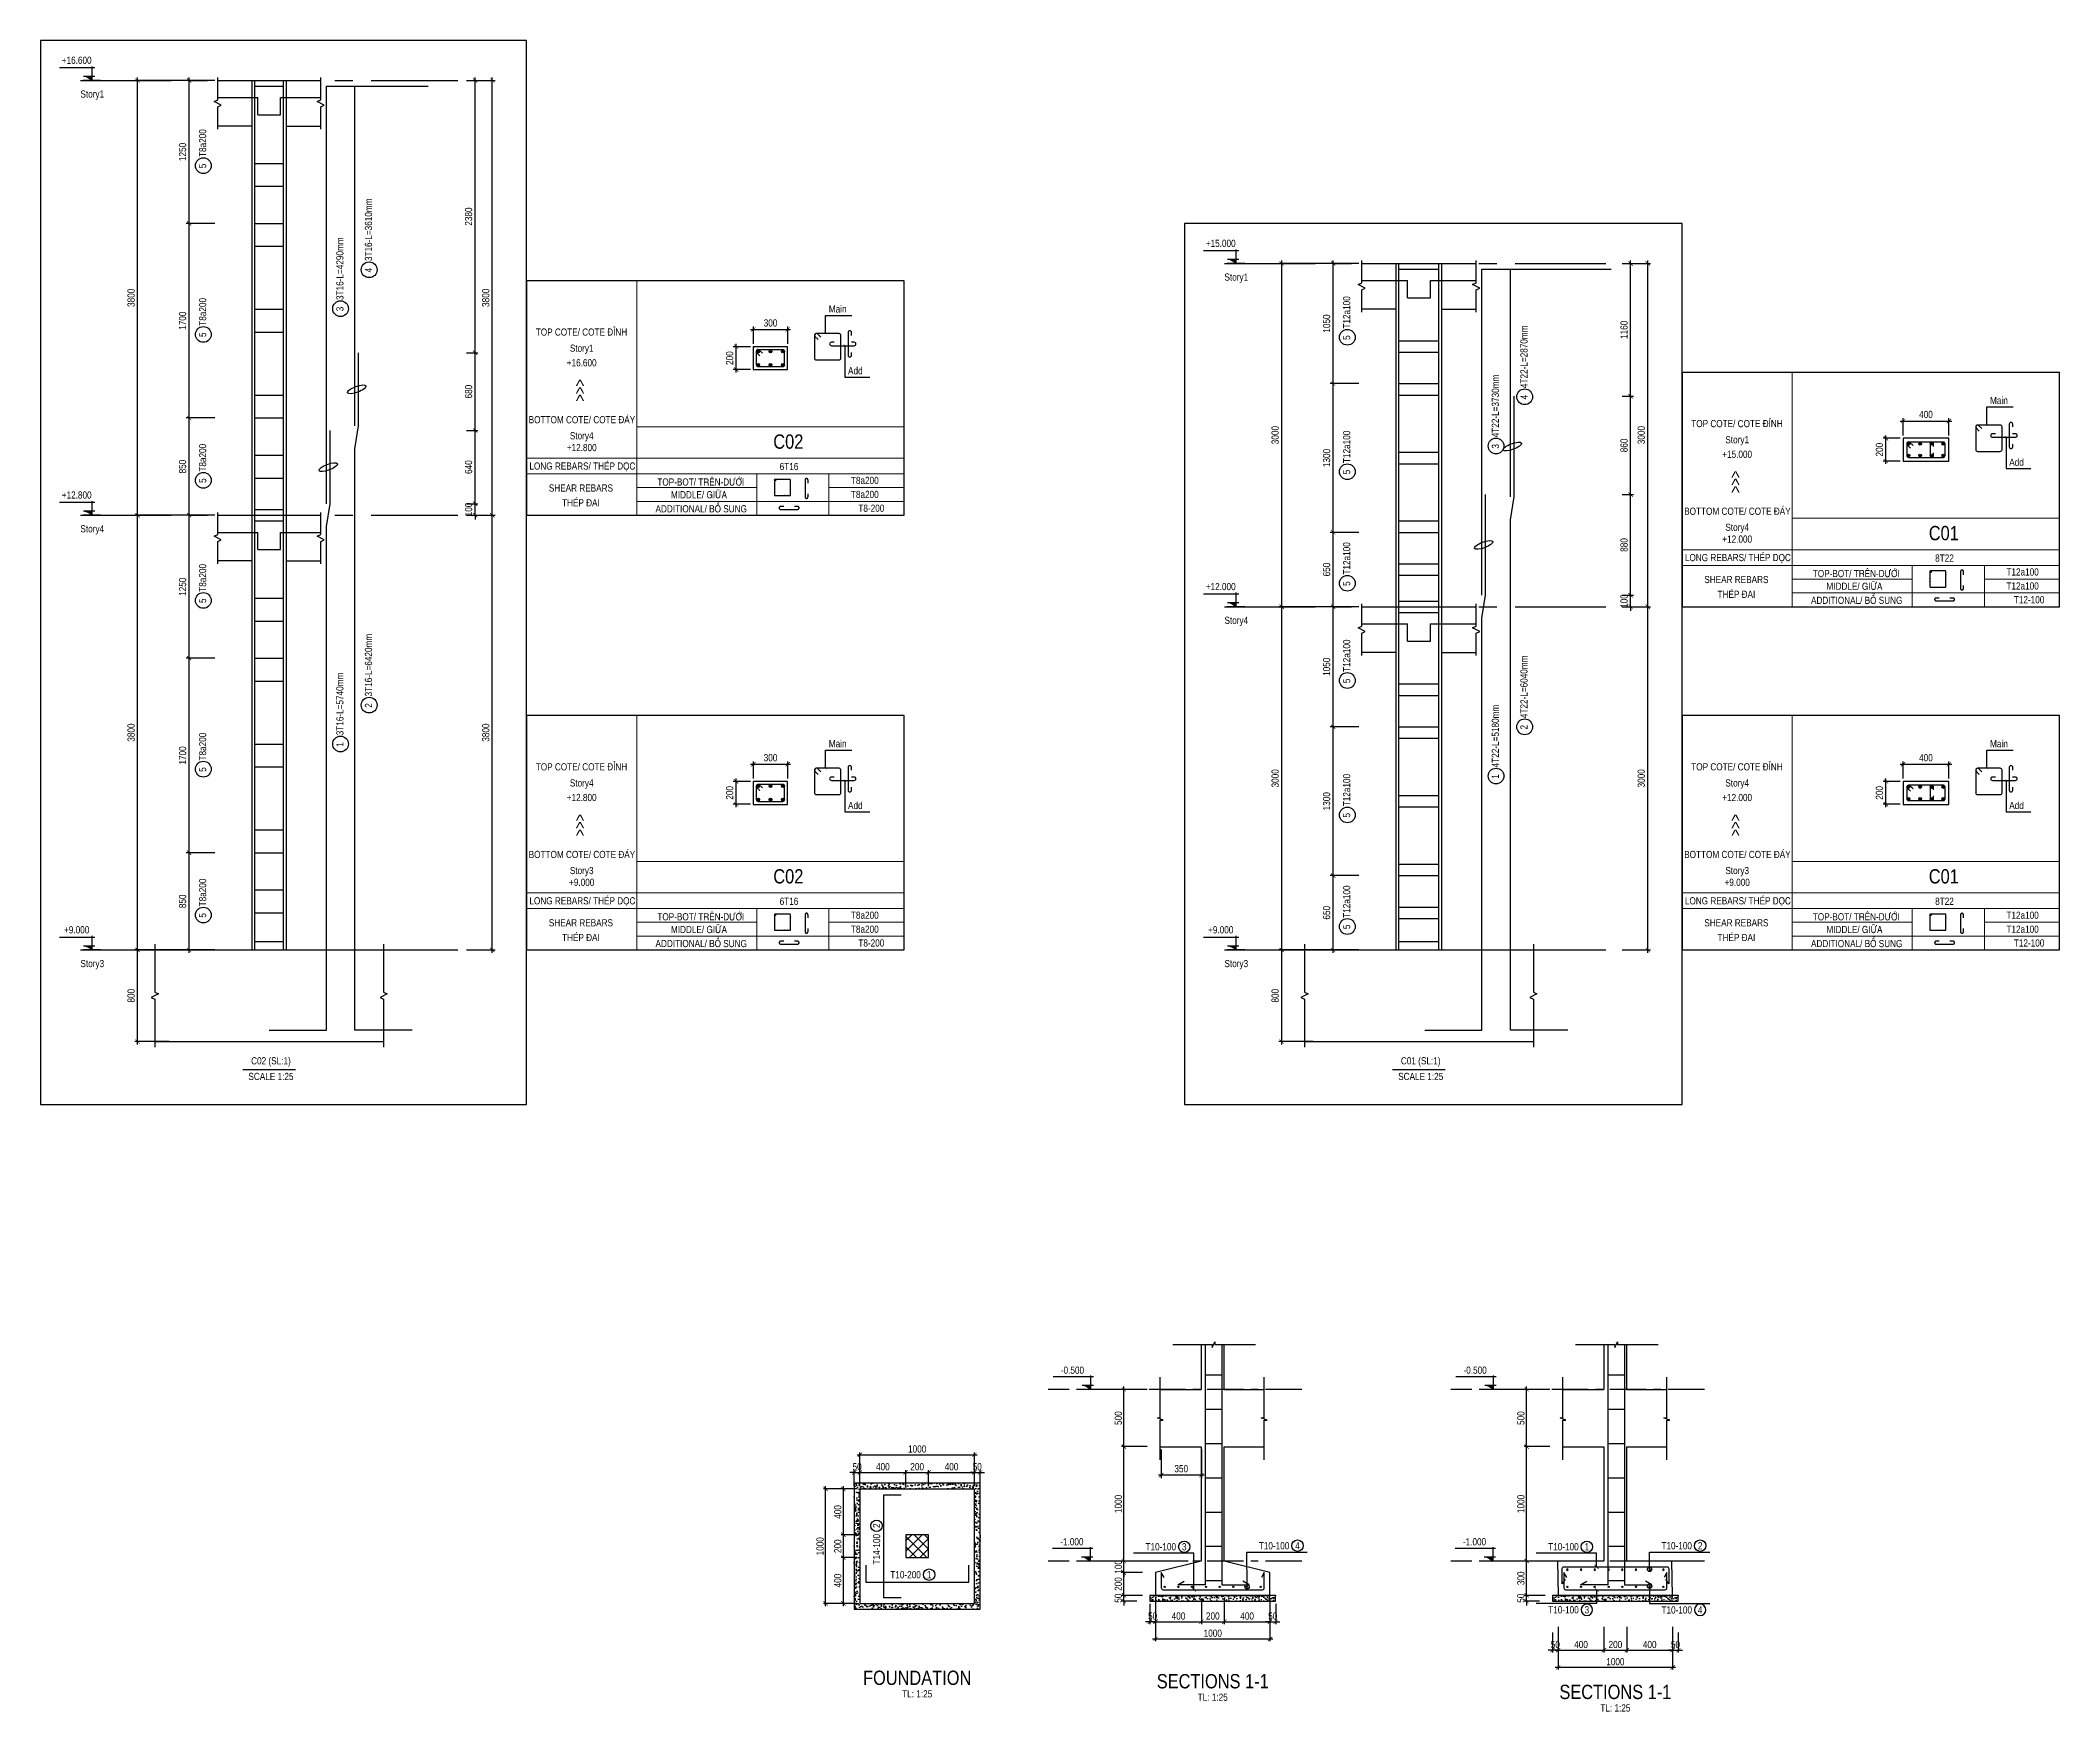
# Model space of a CAD drawing. Header units: millimetres. Extents: x -360107 to 123116000, y -52137 to 86044500.
# Drawn here: x 74072 to 91722, y 115097 to 129704 of the extents above; entities that cross this region are included whole.
import ezdxf
from ezdxf.enums import TextEntityAlignment as Align

# ---------------------------------------------------------------- set-up
doc = ezdxf.new("R2010")
doc.units = ezdxf.units.MM
doc.header["$LTSCALE"] = 100
doc.header["$MEASUREMENT"] = 0
doc.linetypes.add('CENTER', pattern=[50.8, 31.75, -6.35, 6.35, -6.35])
doc.layers.get('Defpoints').update_dxf_attribs({"color": 250})
for name, color, linetype in [('01-GB-Grid', 9, 'CENTER'), ('02-GB-Col', 2, 'Continuous'), ('04-GB-Dim', 146, 'Continuous'), ('05-GB-Hatch', 8, 'Continuous'), ('10-GB-Text', 4, 'Continuous'), ('11-GB-Cao Do', 7, 'Continuous'), ('19-GB-Tie', 210, 'Continuous'), ('A-Dim-Master', 7, 'Continuous')]:
    doc.layers.add(name, color=color, linetype=linetype)
for name, color, linetype, lineweight in [('12-GB-Ky Hieu', 232, 'Continuous', 13), ('18-GB-Reinf', 10, 'Continuous', 25), ('20-GB-GC', 145, 'Continuous', 25), ('21-GB-BD', 90, 'Continuous', 25)]:
    doc.layers.add(name, color=color, linetype=linetype, lineweight=lineweight)
doc.styles.add('02-GB-VNI-Helve', font='VNI-Helve-Condense.TTF')
doc.styles.add('kata_text', font='VNI-Helve-Condense.TTF')
doc.styles.add('VNI-Helve', font='VNI-Helve-Condense.TTF')
doc.dimstyles.new('GB 20', dxfattribs={"dimscale": 0.2, "dimtxt": 250, "dimasz": 150, "dimexe": 100, "dimexo": 100, "dimgap": 100, "dimtad": 1, "dimdec": 0, "dimzin": 0, "dimdsep": 46, "dimtxsty": 'VNI-Helve', "dimblk": 'ARCHTICK', "dimcen": 100, "dimdle": 100, "dimclrd": 256, "dimclre": 256, "dimclrt": 71, "dimadec": 0, "dimazin": 0, "dimtfac": 1, "dimtdec": 0, "dimtix": 1, "dimtmove": 0, "dimatfit": 3, "dimfxl": 3.75, "dimtolj": 1, "dimtzin": 0, "dimarcsym": 0})
doc.dimstyles.new('GB 25', dxfattribs={"dimscale": 0.25, "dimtxt": 250, "dimasz": 150, "dimexe": 100, "dimexo": 100, "dimgap": 100, "dimtad": 1, "dimdec": 0, "dimzin": 0, "dimdsep": 46, "dimtxsty": 'VNI-Helve', "dimblk": 'ARCHTICK', "dimcen": 100, "dimdle": 100, "dimclrd": 256, "dimclre": 256, "dimclrt": 71, "dimadec": 0, "dimazin": 0, "dimtfac": 1, "dimtdec": 0, "dimtix": 1, "dimtmove": 0, "dimatfit": 3, "dimfxl": 3.75, "dimtolj": 1, "dimtzin": 0, "dimarcsym": 0})
pattern_1 = [(50, (0, 53578), (71.726018, -6.275213), [7.5, -82.5]), (355, (0, 53578), (-13.875133, 75.219213), [6, -66]), (100.451444, (5.98, 53577.48), (57.850885, 68.944), [6.37402, -70.11421]), (46.1842, (0, 53598), (106.72413, -16.55193), [11.25, -123.75]), (96.63564, (8.89, 53596.62), (93.46619, 97.41186), [9.56103, -105.17138]), (351.18416, (0, 53598), (93.4662, 97.41186), [9, -99]), (21, (10, 53593), (59.690705, -40.26189), [7.5, -82.5]), (326, (10, 53593), (24.331533, 72.515005), [6, -66]), (71.451445, (14.974, 53589.645), (84.022238, 32.253115), [6.37402, -70.11421]), (37.5, (0, 53578), (1.2159855, 33.2893854), [0, -65.2, 0, -67, 0, -66.25]), (7.5, (0, 53578), (26.306954, 39.441171), [0, -38.2, 0, -63.7, 0, -25.25]), (327.5, (-22.3, 53578), (53.3822436, -2.255487), [0, -25, 0, -78, 0, -103.5]), (317.5, (-32.3, 53578), (58.318617, 10.010498), [0, -32.5, 0, -51.8, 0, -73.5])]

msp = doc.modelspace()

# ---------------------------------------------------------------- texts
at = {"layer": '10-GB-Text', "style": '02-GB-VNI-Helve'}
for s, p in [('Story1', (74422, 129204)), ('Story1', (84422, 127604)), ('Story4', (74422, 125404)), ('Story4', (84422, 124604)), ('Story3', (74422, 121604)), ('Story3', (84422, 121604))]:
    msp.add_text(s, height=62.5, dxfattribs=at).set_placement(p)
at = {"layer": '10-GB-Text', "color": 4, "style": 'kata_text'}
for s, p in [('FOUNDATION', (81736, 115392.5)), ('SECTIONS 1-1', (84319.5, 115362.5)), ('SECTIONS 1-1', (87839, 115269))]:
    msp.add_text(s, height=125, dxfattribs=at).set_placement(p, align=Align.MIDDLE_CENTER)
at = {"layer": '10-GB-Text', "color": 3, "style": 'kata_text'}
for p in [(81736, 115252.5), (84319.5, 115222.5), (87839, 115129)]:
    msp.add_text('TL: 1:25', height=62.5, dxfattribs=at).set_placement(p, align=Align.MIDDLE_CENTER)

# ---------------------------------------------------------------- blocks, each defined once
blk = doc.blocks.new('_ArchTick')
at = {"color": 0, "linetype": 'ByBlock', "const_width": 0.15}
blk.add_lwpolyline([(-0.5, -0.5), (0.5, 0.5)], dxfattribs=at)
blk = doc.blocks.new('*D402')
at = {"layer": '04-GB-Dim', "lineweight": -2, "transparency": 16777216}
for p, q in [((75597, 125554), (74897, 125554)), ((74922, 121729), (74922, 125579)), ((75597, 121754), (74897, 121754))]:
    blk.add_line(p, q, dxfattribs=at)
at = {"layer": 'Defpoints', "color": 0, "transparency": 16777216}
for p in [(74922, 125554), (75622, 125554), (75622, 121754)]:
    blk.add_point(p, dxfattribs=at)
at = {"layer": '04-GB-Dim', "lineweight": -2, "transparency": 16777216, "xscale": 37.5, "yscale": 37.5, "zscale": 37.5}
for p, rotation in [((74922, 125554), 90), ((74922, 121754), 270)]:
    blk.add_blockref('_ArchTick', p, dxfattribs=dict(at, rotation=rotation))
at = {"layer": '04-GB-Dim', "color": 71, "transparency": 16777216, "insert": (74865, 123654), "char_height": 62.5, "attachment_point": 5, "rotation": 90, "style": 'VNI-Helve'}
blk.add_mtext('\\A1;3800', dxfattribs=at)
blk = doc.blocks.new('*D403')
at = {"layer": '04-GB-Dim', "lineweight": -2, "transparency": 16777216}
for p, q in [((75197, 121754), (74897, 121754)), ((74922, 120929), (74922, 121779)), ((75197, 120954), (74897, 120954))]:
    blk.add_line(p, q, dxfattribs=at)
at = {"layer": 'Defpoints', "color": 0, "transparency": 16777216}
for p in [(74922, 121754), (75222, 121754), (75222, 120954)]:
    blk.add_point(p, dxfattribs=at)
at = {"layer": '04-GB-Dim', "lineweight": -2, "transparency": 16777216, "xscale": 37.5, "yscale": 37.5, "zscale": 37.5}
for p, rotation in [((74922, 121754), 90), ((74922, 120954), 270)]:
    blk.add_blockref('_ArchTick', p, dxfattribs=dict(at, rotation=rotation))
at = {"layer": '04-GB-Dim', "color": 71, "transparency": 16777216, "insert": (74865, 121354), "char_height": 62.5, "attachment_point": 5, "rotation": 90, "style": 'VNI-Helve'}
blk.add_mtext('\\A1;800', dxfattribs=at)
blk = doc.blocks.new('CSA_Cote')
at = {"layer": '11-GB-Cao Do'}
h = blk.add_hatch(color=7, dxfattribs=at)
edge = h.paths.add_edge_path()
edge.add_line((-2.93, 1.5), (0, 1.5))
edge.add_line((0, 1.5), (0, 0))
edge.add_ellipse((-3.31, -2.85), major_axis=(0, 4.36), ratio=1, start_angle=-49.29549, end_angle=-4.9248)
at = {"layer": '11-GB-Cao Do', "color": 7}
for p, q in [((-11.3, 4.5), (1, 4.5)), ((3.07, 0), (-3.07, 0)), ((-2.93, 1.5), (1, 1.5)), ((0, 4.92), (0, 0))]:
    blk.add_line(p, q, dxfattribs=at)
at = {"layer": '11-GB-Cao Do', "color": 7, "extrusion": (0, 0, -1)}
blk.add_ellipse((-3.31, -2.85), major_axis=(0, 4.36), ratio=1, start_param=0.085793, end_param=0.860207, dxfattribs=at)
at = {"layer": '11-GB-Cao Do', "color": 7, "style": '02-GB-VNI-Helve'}
blk.add_attdef('CSA_Cote', text='', height=2.5, dxfattribs=at).set_placement((-5.31, 7.05), align=Align.MIDDLE)
blk = doc.blocks.new('*D404')
at = {"layer": '04-GB-Dim', "lineweight": -2, "transparency": 16777216}
for p, q in [((75597, 122604), (75347, 122604)), ((75372, 121729), (75372, 122629)), ((75597, 121754), (75347, 121754))]:
    blk.add_line(p, q, dxfattribs=at)
at = {"layer": 'Defpoints', "color": 0, "transparency": 16777216}
for p in [(75372, 122604), (75622, 122604), (75622, 121754)]:
    blk.add_point(p, dxfattribs=at)
at = {"layer": '04-GB-Dim', "lineweight": -2, "transparency": 16777216, "xscale": 37.5, "yscale": 37.5, "zscale": 37.5}
for p, rotation in [((75372, 122604), 90), ((75372, 121754), 270)]:
    blk.add_blockref('_ArchTick', p, dxfattribs=dict(at, rotation=rotation))
at = {"layer": '04-GB-Dim', "color": 71, "transparency": 16777216, "insert": (75315, 122179), "char_height": 62.5, "attachment_point": 5, "rotation": 90, "style": 'VNI-Helve'}
blk.add_mtext('\\A1;850', dxfattribs=at)
blk = doc.blocks.new('*D405')
at = {"layer": '04-GB-Dim', "lineweight": -2, "transparency": 16777216}
for p, q in [((75597, 124304), (75347, 124304)), ((75372, 122579), (75372, 124329)), ((75597, 122604), (75347, 122604))]:
    blk.add_line(p, q, dxfattribs=at)
at = {"layer": 'Defpoints', "color": 0, "transparency": 16777216}
for p in [(75372, 124304), (75622, 124304), (75622, 122604)]:
    blk.add_point(p, dxfattribs=at)
at = {"layer": '04-GB-Dim', "lineweight": -2, "transparency": 16777216, "xscale": 37.5, "yscale": 37.5, "zscale": 37.5}
for p, rotation in [((75372, 124304), 90), ((75372, 122604), 270)]:
    blk.add_blockref('_ArchTick', p, dxfattribs=dict(at, rotation=rotation))
at = {"layer": '04-GB-Dim', "color": 71, "transparency": 16777216, "insert": (75315, 123454), "char_height": 62.5, "attachment_point": 5, "rotation": 90, "style": 'VNI-Helve'}
blk.add_mtext('\\A1;1700', dxfattribs=at)
blk = doc.blocks.new('*D406')
at = {"layer": '04-GB-Dim', "lineweight": -2, "transparency": 16777216}
for p, q in [((75597, 125554), (75347, 125554)), ((75372, 124279), (75372, 125579)), ((75597, 124304), (75347, 124304))]:
    blk.add_line(p, q, dxfattribs=at)
at = {"layer": 'Defpoints', "color": 0, "transparency": 16777216}
for p in [(75372, 125554), (75622, 125554), (75622, 124304)]:
    blk.add_point(p, dxfattribs=at)
at = {"layer": '04-GB-Dim', "lineweight": -2, "transparency": 16777216, "xscale": 37.5, "yscale": 37.5, "zscale": 37.5}
for p, rotation in [((75372, 125554), 90), ((75372, 124304), 270)]:
    blk.add_blockref('_ArchTick', p, dxfattribs=dict(at, rotation=rotation))
at = {"layer": '04-GB-Dim', "color": 71, "transparency": 16777216, "insert": (75315, 124929), "char_height": 62.5, "attachment_point": 5, "rotation": 90, "style": 'VNI-Helve'}
blk.add_mtext('\\A1;1250', dxfattribs=at)
blk = doc.blocks.new('CSA_Sohieu-KCthep')
blk.add_circle((-120, -124), 68.8)
at = {"layer": '10-GB-Text', "color": 71, "style": '02-GB-VNI-Helve'}
blk.add_attdef('DK-KC', (-44, -149), '', height=62.5, dxfattribs=at)
at = {"layer": '12-GB-Ky Hieu', "color": 11, "style": '02-GB-VNI-Helve'}
blk.add_attdef('SH', text='', height=62.5, dxfattribs=at).set_placement((-123, -149), align=Align.CENTER)
blk = doc.blocks.new('*D407')
at = {"layer": '04-GB-Dim', "lineweight": -2, "transparency": 16777216}
for p, q in [((74922, 125529), (74922, 129379)), ((75597, 129354), (74897, 129354)), ((75597, 125554), (74897, 125554))]:
    blk.add_line(p, q, dxfattribs=at)
at = {"layer": 'Defpoints', "color": 0, "transparency": 16777216}
for p in [(74922, 129354), (75622, 129354), (75622, 125554)]:
    blk.add_point(p, dxfattribs=at)
at = {"layer": '04-GB-Dim', "lineweight": -2, "transparency": 16777216, "xscale": 37.5, "yscale": 37.5, "zscale": 37.5}
for p, rotation in [((74922, 129354), 90), ((74922, 125554), 270)]:
    blk.add_blockref('_ArchTick', p, dxfattribs=dict(at, rotation=rotation))
at = {"layer": '04-GB-Dim', "color": 71, "transparency": 16777216, "insert": (74865, 127454), "char_height": 62.5, "attachment_point": 5, "rotation": 90, "style": 'VNI-Helve'}
blk.add_mtext('\\A1;3800', dxfattribs=at)
blk = doc.blocks.new('*D408')
at = {"layer": '04-GB-Dim', "lineweight": -2, "transparency": 16777216}
for p, q in [((75597, 126404), (75347, 126404)), ((75372, 125529), (75372, 126429)), ((75597, 125554), (75347, 125554))]:
    blk.add_line(p, q, dxfattribs=at)
at = {"layer": 'Defpoints', "color": 0, "transparency": 16777216}
for p in [(75372, 126404), (75622, 126404), (75622, 125554)]:
    blk.add_point(p, dxfattribs=at)
at = {"layer": '04-GB-Dim', "lineweight": -2, "transparency": 16777216, "xscale": 37.5, "yscale": 37.5, "zscale": 37.5}
for p, rotation in [((75372, 126404), 90), ((75372, 125554), 270)]:
    blk.add_blockref('_ArchTick', p, dxfattribs=dict(at, rotation=rotation))
at = {"layer": '04-GB-Dim', "color": 71, "transparency": 16777216, "insert": (75315, 125979), "char_height": 62.5, "attachment_point": 5, "rotation": 90, "style": 'VNI-Helve'}
blk.add_mtext('\\A1;850', dxfattribs=at)
blk = doc.blocks.new('*D409')
at = {"layer": '04-GB-Dim', "lineweight": -2, "transparency": 16777216}
for p, q in [((75597, 128104), (75347, 128104)), ((75372, 126379), (75372, 128129)), ((75597, 126404), (75347, 126404))]:
    blk.add_line(p, q, dxfattribs=at)
at = {"layer": 'Defpoints', "color": 0, "transparency": 16777216}
for p in [(75372, 128104), (75622, 128104), (75622, 126404)]:
    blk.add_point(p, dxfattribs=at)
at = {"layer": '04-GB-Dim', "lineweight": -2, "transparency": 16777216, "xscale": 37.5, "yscale": 37.5, "zscale": 37.5}
for p, rotation in [((75372, 128104), 90), ((75372, 126404), 270)]:
    blk.add_blockref('_ArchTick', p, dxfattribs=dict(at, rotation=rotation))
at = {"layer": '04-GB-Dim', "color": 71, "transparency": 16777216, "insert": (75315, 127254), "char_height": 62.5, "attachment_point": 5, "rotation": 90, "style": 'VNI-Helve'}
blk.add_mtext('\\A1;1700', dxfattribs=at)
blk = doc.blocks.new('*D410')
at = {"layer": '04-GB-Dim', "lineweight": -2, "transparency": 16777216}
for p, q in [((75372, 128079), (75372, 129379)), ((75597, 129354), (75347, 129354)), ((75597, 128104), (75347, 128104))]:
    blk.add_line(p, q, dxfattribs=at)
at = {"layer": 'Defpoints', "color": 0, "transparency": 16777216}
for p in [(75372, 129354), (75622, 129354), (75622, 128104)]:
    blk.add_point(p, dxfattribs=at)
at = {"layer": '04-GB-Dim', "lineweight": -2, "transparency": 16777216, "xscale": 37.5, "yscale": 37.5, "zscale": 37.5}
for p, rotation in [((75372, 129354), 90), ((75372, 128104), 270)]:
    blk.add_blockref('_ArchTick', p, dxfattribs=dict(at, rotation=rotation))
at = {"layer": '04-GB-Dim', "color": 71, "transparency": 16777216, "insert": (75315, 128729), "char_height": 62.5, "attachment_point": 5, "rotation": 90, "style": 'VNI-Helve'}
blk.add_mtext('\\A1;1250', dxfattribs=at)
blk = doc.blocks.new('*D411')
at = {"layer": '04-GB-Dim', "lineweight": -2, "transparency": 16777216}
for p, q in [((77797, 125554), (78047, 125554)), ((78022, 121729), (78022, 125579)), ((77797, 121754), (78047, 121754))]:
    blk.add_line(p, q, dxfattribs=at)
at = {"layer": 'Defpoints', "color": 0, "transparency": 16777216}
for p in [(77772, 125554), (78022, 125554), (77772, 121754)]:
    blk.add_point(p, dxfattribs=at)
at = {"layer": '04-GB-Dim', "lineweight": -2, "transparency": 16777216, "xscale": 37.5, "yscale": 37.5, "zscale": 37.5}
for p, rotation in [((78022, 125554), 90), ((78022, 121754), 270)]:
    blk.add_blockref('_ArchTick', p, dxfattribs=dict(at, rotation=rotation))
at = {"layer": '04-GB-Dim', "color": 71, "transparency": 16777216, "insert": (77965, 123654), "char_height": 62.5, "attachment_point": 5, "rotation": 90, "style": 'VNI-Helve'}
blk.add_mtext('\\A1;3800', dxfattribs=at)
blk = doc.blocks.new('*D412')
at = {"layer": '04-GB-Dim', "lineweight": -2, "transparency": 16777216}
for p, q in [((77872, 125654), (77872, 125692)), ((77797, 125654), (77897, 125654)), ((77797, 125554), (77897, 125554)), ((77872, 125554), (77872, 125654)), ((77872, 125554), (77872, 125517))]:
    blk.add_line(p, q, dxfattribs=at)
at = {"layer": 'Defpoints', "color": 0, "transparency": 16777216}
for p in [(77772, 125654), (77772, 125554), (77872, 125654)]:
    blk.add_point(p, dxfattribs=at)
at = {"layer": '04-GB-Dim', "lineweight": -2, "transparency": 16777216, "xscale": 37.5, "yscale": 37.5, "zscale": 37.5}
for p, rotation in [((77872, 125654), 270), ((77872, 125554), 90)]:
    blk.add_blockref('_ArchTick', p, dxfattribs=dict(at, rotation=rotation))
at = {"layer": '04-GB-Dim', "color": 71, "transparency": 16777216, "insert": (77815, 125604), "char_height": 62.5, "attachment_point": 5, "rotation": 90, "style": 'VNI-Helve'}
blk.add_mtext('\\A1;100', dxfattribs=at)
blk = doc.blocks.new('*D413')
at = {"layer": '04-GB-Dim', "lineweight": -2, "transparency": 16777216}
for p, q in [((77797, 126294), (77897, 126294)), ((77872, 125629), (77872, 126319)), ((77797, 125654), (77897, 125654))]:
    blk.add_line(p, q, dxfattribs=at)
at = {"layer": 'Defpoints', "color": 0, "transparency": 16777216}
for p in [(77772, 126294), (77872, 126294), (77772, 125654)]:
    blk.add_point(p, dxfattribs=at)
at = {"layer": '04-GB-Dim', "lineweight": -2, "transparency": 16777216, "xscale": 37.5, "yscale": 37.5, "zscale": 37.5}
for p, rotation in [((77872, 126294), 90), ((77872, 125654), 270)]:
    blk.add_blockref('_ArchTick', p, dxfattribs=dict(at, rotation=rotation))
at = {"layer": '04-GB-Dim', "color": 71, "transparency": 16777216, "insert": (77815, 125974), "char_height": 62.5, "attachment_point": 5, "rotation": 90, "style": 'VNI-Helve'}
blk.add_mtext('\\A1;640', dxfattribs=at)
blk = doc.blocks.new('*D414')
at = {"layer": '04-GB-Dim', "lineweight": -2, "transparency": 16777216}
for p, q in [((77797, 126974), (77897, 126974)), ((77872, 126269), (77872, 126999)), ((77797, 126294), (77897, 126294))]:
    blk.add_line(p, q, dxfattribs=at)
at = {"layer": 'Defpoints', "color": 0, "transparency": 16777216}
for p in [(77772, 126974), (77872, 126974), (77772, 126294)]:
    blk.add_point(p, dxfattribs=at)
at = {"layer": '04-GB-Dim', "lineweight": -2, "transparency": 16777216, "xscale": 37.5, "yscale": 37.5, "zscale": 37.5}
for p, rotation in [((77872, 126974), 90), ((77872, 126294), 270)]:
    blk.add_blockref('_ArchTick', p, dxfattribs=dict(at, rotation=rotation))
at = {"layer": '04-GB-Dim', "color": 71, "transparency": 16777216, "insert": (77815, 126634), "char_height": 62.5, "attachment_point": 5, "rotation": 90, "style": 'VNI-Helve'}
blk.add_mtext('\\A1;680', dxfattribs=at)
blk = doc.blocks.new('*D415')
at = {"layer": '04-GB-Dim', "lineweight": -2, "transparency": 16777216}
for p, q in [((77872, 126949), (77872, 129379)), ((77797, 129354), (77897, 129354)), ((77797, 126974), (77897, 126974))]:
    blk.add_line(p, q, dxfattribs=at)
at = {"layer": 'Defpoints', "color": 0, "transparency": 16777216}
for p in [(77772, 129354), (77872, 129354), (77772, 126974)]:
    blk.add_point(p, dxfattribs=at)
at = {"layer": '04-GB-Dim', "lineweight": -2, "transparency": 16777216, "xscale": 37.5, "yscale": 37.5, "zscale": 37.5}
for p, rotation in [((77872, 129354), 90), ((77872, 126974), 270)]:
    blk.add_blockref('_ArchTick', p, dxfattribs=dict(at, rotation=rotation))
at = {"layer": '04-GB-Dim', "color": 71, "transparency": 16777216, "insert": (77815, 128164), "char_height": 62.5, "attachment_point": 5, "rotation": 90, "style": 'VNI-Helve'}
blk.add_mtext('\\A1;2380', dxfattribs=at)
blk = doc.blocks.new('*D416')
at = {"layer": '04-GB-Dim', "lineweight": -2, "transparency": 16777216}
for p, q in [((78022, 125529), (78022, 129379)), ((77797, 129354), (78047, 129354)), ((77797, 125554), (78047, 125554))]:
    blk.add_line(p, q, dxfattribs=at)
at = {"layer": 'Defpoints', "color": 0, "transparency": 16777216}
for p in [(77772, 129354), (78022, 129354), (77772, 125554)]:
    blk.add_point(p, dxfattribs=at)
at = {"layer": '04-GB-Dim', "lineweight": -2, "transparency": 16777216, "xscale": 37.5, "yscale": 37.5, "zscale": 37.5}
for p, rotation in [((78022, 129354), 90), ((78022, 125554), 270)]:
    blk.add_blockref('_ArchTick', p, dxfattribs=dict(at, rotation=rotation))
at = {"layer": '04-GB-Dim', "color": 71, "transparency": 16777216, "insert": (77965, 127454), "char_height": 62.5, "attachment_point": 5, "rotation": 90, "style": 'VNI-Helve'}
blk.add_mtext('\\A1;3800', dxfattribs=at)
blk = doc.blocks.new('CSA_Beam-ColumnName')
at = {"color": 7}
blk.add_lwpolyline([(124, -46), (584, -46)], dxfattribs=at)
at = {"color": 7, "linetype": 'ByBlock', "lineweight": -2, "style": '02-GB-VNI-Helve'}
blk.add_attdef('TENDAM/COT', text='', height=100, dxfattribs=at).set_placement((369, 0), align=Align.CENTER)
at = {"color": 11, "lineweight": 25, "style": '02-GB-VNI-Helve'}
blk.add_attdef('TL', text='', height=50, dxfattribs=at).set_placement((369, -137), align=Align.CENTER)
blk = doc.blocks.new('*U417')
at = {"layer": '19-GB-Tie', "ltscale": 0.6}
blk.add_lwpolyline([(39, 102), (10, 130, 0.892724), (-12, 108), (16, 80)], format="xyb", dxfattribs=at)
blk.add_lwpolyline([(233, 118, 0.414214), (218, 133), (0, 133, 0.414214), (-15, 118), (-15, 0, 0.414214), (0, -15), (218, -15, 0.414214), (233, 0)], format="xyb", close=True, dxfattribs=at)
blk = doc.blocks.new('rebar')
at = {"layer": '18-GB-Reinf', "transparency": 33554503}
h = blk.add_hatch(color=256, dxfattribs=at)
h.dxf.hatch_style = 1
edge = h.paths.add_edge_path()
edge.add_arc((0, 0), 10.8, 0, 360)
at = {"layer": '18-GB-Reinf'}
blk.add_circle((0, 0), 12.5, dxfattribs=at)
blk = doc.blocks.new('*D418')
at = {"layer": '04-GB-Dim', "lineweight": -2, "transparency": 16777216}
for p, q in [((80279, 123377), (80629, 123377)), ((80304, 123252), (80304, 123402)), ((80604, 123252), (80604, 123402))]:
    blk.add_line(p, q, dxfattribs=at)
at = {"layer": 'Defpoints', "color": 0, "transparency": 16777216}
for p in [(80604, 123377), (80304, 123227), (80604, 123227)]:
    blk.add_point(p, dxfattribs=at)
at = {"layer": '04-GB-Dim', "lineweight": -2, "transparency": 16777216, "xscale": 37.5, "yscale": 37.5, "zscale": 37.5, "rotation": 180}
blk.add_blockref('_ArchTick', (80304, 123377), dxfattribs=at)
at = {"layer": '04-GB-Dim', "lineweight": -2, "transparency": 16777216, "xscale": 37.5, "yscale": 37.5, "zscale": 37.5}
blk.add_blockref('_ArchTick', (80604, 123377), dxfattribs=at)
at = {"layer": '04-GB-Dim', "color": 71, "transparency": 16777216, "insert": (80454, 123434), "char_height": 62.5, "attachment_point": 5, "style": 'VNI-Helve'}
blk.add_mtext('\\A1;300', dxfattribs=at)
blk = doc.blocks.new('*D419')
at = {"layer": '04-GB-Dim', "lineweight": -2, "transparency": 16777216}
for p, q in [((80279, 123227), (80129, 123227)), ((80154, 123002), (80154, 123252)), ((80279, 123027), (80129, 123027))]:
    blk.add_line(p, q, dxfattribs=at)
at = {"layer": 'Defpoints', "color": 0, "transparency": 16777216}
for p in [(80154, 123227), (80304, 123227), (80304, 123027)]:
    blk.add_point(p, dxfattribs=at)
at = {"layer": '04-GB-Dim', "lineweight": -2, "transparency": 16777216, "xscale": 37.5, "yscale": 37.5, "zscale": 37.5}
for p, rotation in [((80154, 123227), 90), ((80154, 123027), 270)]:
    blk.add_blockref('_ArchTick', p, dxfattribs=dict(at, rotation=rotation))
at = {"layer": '04-GB-Dim', "color": 71, "transparency": 16777216, "insert": (80097, 123127), "char_height": 62.5, "attachment_point": 5, "rotation": 90, "style": 'VNI-Helve'}
blk.add_mtext('\\A1;200', dxfattribs=at)
blk = doc.blocks.new('*U679')
at = {"layer": '19-GB-Tie'}
blk.add_lwpolyline([(25, 15), (0, 15, 0.414214), (-15, 0), (-15, 0, 0.414214), (0, -15), (200, -15, 0.414214), (215, 0), (215, 0, 0.414214), (200, 15), (175, 15)], format="xyb", dxfattribs=at)
blk = doc.blocks.new('*U680')
at = {"layer": '19-GB-Tie'}
blk.add_lwpolyline([(15, -25), (15, 0, 0.414214), (0, 15), (0, 15, 0.414214), (-15, 0), (-15, -200, 0.414214), (0, -215), (0, -215, 0.414214), (15, -200), (15, -175)], format="xyb", dxfattribs=at)
blk = doc.blocks.new('*U678')
at = {"layer": '19-GB-Tie', "ltscale": 0.6}
blk.add_lwpolyline([(39, 184), (10, 212, 0.892724), (-12, 190), (16, 162)], format="xyb", dxfattribs=at)
blk.add_lwpolyline([(215, 200, 0.414214), (200, 215), (0, 215, 0.414214), (-15, 200), (-15, 0, 0.414214), (0, -15), (200, -15, 0.414214), (215, 0)], format="xyb", close=True, dxfattribs=at)
blk = doc.blocks.new('*U420')
at = {"layer": '12-GB-Ky Hieu'}
for p, q in [((-2132, 676), (-1168, 676)), ((-2132, -1373), (-2132, 676)), ((-1168, 676), (-1168, -1373)), ((-1168, 676), (1168, 676)), ((1168, 676), (1168, -1373)), ((511, -1011), (511, -1373)), ((-1168, -1131), (-120, -1131)), ((511, -1131), (1168, -1131)), ((-1168, -1373), (1168, -1373))]:
    blk.add_line(p, q, dxfattribs=at)
for points in [[(-1168, -600), (1168, -600), (1168, -874), (-1168, -874)], [(-2132, -874), (-1168, -874), (-1168, -1011), (-2132, -1011)], [(-1168, -874), (1168, -874), (1168, -1011), (-1168, -1011)], [(-2132, -1011), (-1168, -1011), (-1168, -1373), (-2132, -1373)], [(-1168, -1011), (-120, -1011), (-120, -1252), (-1168, -1252)], [(-120, -1011), (1168, -1011), (1168, -1252), (-120, -1252)], [(-1168, -1252), (-120, -1252), (-120, -1373), (-1168, -1373)], [(-120, -1252), (1168, -1252), (1168, -1373), (-120, -1373)]]:
    blk.add_lwpolyline(points, close=True, dxfattribs=at)
at = {"layer": '19-GB-Tie'}
blk.add_line((43, -1076), (34, -1067), dxfattribs=at)
for points, weights, knots in [([(328, -1093), (328, -1079), (328, -1065), (328, -1060), (324, -1056), (320, -1052), (315, -1052), (310, -1052), (306, -1056), (302, -1060), (302, -1065), (302, -1139), (302, -1213), (302, -1226), (315, -1226), (328, -1226), (328, -1213), (328, -1200), (328, -1186)], [1, 1, 1, 0.923879532511, 1, 0.923879532511, 1, 0.923879532511, 1, 0.923879532511, 1, 1, 1, 0.707106781187, 1, 0.707106781187, 1, 1, 1], [0, 0, 0, 1, 1, 1.785398, 1.785398, 2.570796, 2.570796, 3.356194, 3.356194, 4.141593, 4.141593, 5.141593, 5.141593, 6.712389, 6.712389, 8.283185, 8.283185, 9.283185, 9.283185, 9.283185]), ([(50, -1070), (45, -1065), (40, -1060), (37, -1060), (35, -1062), (34, -1064), (34, -1067), (34, -1131), (34, -1195), (34, -1198), (35, -1200), (37, -1201), (40, -1201), (104, -1201), (169, -1201), (171, -1201), (173, -1200), (175, -1198), (175, -1195), (175, -1131), (175, -1067), (175, -1064), (173, -1062), (171, -1060), (169, -1060), (104, -1060), (40, -1060)], [1, 1, 1, 0.923879532511, 1, 0.923879532511, 1, 1, 1, 0.923879532511, 1, 0.923879532511, 1, 1, 1, 0.923879532511, 1, 0.923879532511, 1, 1, 1, 0.923879532511, 1, 0.923879532511, 1, 1, 1], [0, 0, 0, 1, 1, 1.785398, 1.785398, 2.570796, 2.570796, 3.570796, 3.570796, 4.356194, 4.356194, 5.141593, 5.141593, 6.141593, 6.141593, 6.926991, 6.926991, 7.712389, 7.712389, 8.712389, 8.712389, 9.497787, 9.497787, 10.283185, 10.283185, 11.283185, 11.283185, 11.283185]), ([(116, -1297), (103, -1297), (89, -1297), (76, -1297), (76, -1309), (76, -1322), (89, -1322), (163, -1322), (237, -1322), (242, -1322), (246, -1318), (250, -1315), (250, -1309), (250, -1304), (246, -1300), (242, -1297), (237, -1297), (223, -1297), (210, -1297)], [1, 1, 1, 0.707106781187, 1, 0.707106781187, 1, 1, 1, 0.923879532511, 1, 0.923879532511, 1, 0.923879532511, 1, 0.923879532511, 1, 1, 1], [0, 0, 0, 1, 1, 2.570796, 2.570796, 4.141593, 4.141593, 5.141593, 5.141593, 5.926991, 5.926991, 6.712389, 6.712389, 7.497787, 7.497787, 8.283185, 8.283185, 9.283185, 9.283185, 9.283185])]:
    blk.add_rational_spline(points, weights, degree=2, knots=knots, dxfattribs=at)
at = {"layer": '10-GB-Text', "style": '02-GB-VNI-Helve'}
for s, p in [('TOP COTE/ COTE ÑÆNH', (-1652, 228)), ('BOTTOM COTE/ COTE ÑAÙY', (-1648, -538)), ('LONG REBARS/ THEÙP DOÏC', (-1644, -943)), ('SHEAR REBARS', (-1657, -1135)), ('THEÙP ÑAI', (-1657, -1264))]:
    blk.add_text(s, height=62.5, dxfattribs=at).set_placement(p, align=Align.MIDDLE_CENTER)
at = {"layer": '10-GB-Text', "color": 2, "style": '02-GB-VNI-Helve'}
blk.add_text('>>>', height=98.4, rotation=90, dxfattribs=at).set_placement((-1667, -282), align=Align.MIDDLE_CENTER)
at = {"layer": '10-GB-Text', "style": '02-GB-VNI-Helve'}
for s, p in [('TOP-BOT/ TREÂN-DÖÔÙI', (-989, -1114)), ('MIDDLE/ GIÖÕA', (-870, -1225)), ('ADDITIONAL/ BOÅ SUNG', (-1005, -1348))]:
    blk.add_text(s, height=62.5, dxfattribs=at).set_placement(p)
at = {"layer": '10-GB-Text', "color": 2, "style": '02-GB-VNI-Helve'}
for tag, p in [('TOPSTORY', (-1650, 87)), ('TOPCOTE', (-1650, -40)), ('BOTSTORY', (-1650, -678)), ('BOTCOTE', (-1650, -781)), ('LONGREBARS', (162, -947))]:
    blk.add_attdef(tag, text='', height=62.5, dxfattribs=at).set_placement(p, align=Align.MIDDLE_CENTER)
at = {"layer": '10-GB-Text', "color": 1, "style": '02-GB-VNI-Helve'}
blk.add_attdef('NAME', text='', height=125, dxfattribs=at).set_placement((156, -729), align=Align.MIDDLE_CENTER)
at = {"layer": '10-GB-Text', "color": 2, "style": '02-GB-VNI-Helve'}
for tag, p in [('LINKS', (703, -1100)), ('MIDLINKS', (703, -1222)), ('ADDLINKS', (703, -1343))]:
    blk.add_attdef(tag, p, '', height=62.5, dxfattribs=at)
blk = doc.blocks.new('*D421')
at = {"layer": '04-GB-Dim', "lineweight": -2, "transparency": 16777216}
for p, q in [((80279, 127177), (80629, 127177)), ((80304, 127052), (80304, 127202)), ((80604, 127052), (80604, 127202))]:
    blk.add_line(p, q, dxfattribs=at)
at = {"layer": 'Defpoints', "color": 0, "transparency": 16777216}
for p in [(80604, 127177), (80304, 127027), (80604, 127027)]:
    blk.add_point(p, dxfattribs=at)
at = {"layer": '04-GB-Dim', "lineweight": -2, "transparency": 16777216, "xscale": 37.5, "yscale": 37.5, "zscale": 37.5, "rotation": 180}
blk.add_blockref('_ArchTick', (80304, 127177), dxfattribs=at)
at = {"layer": '04-GB-Dim', "lineweight": -2, "transparency": 16777216, "xscale": 37.5, "yscale": 37.5, "zscale": 37.5}
blk.add_blockref('_ArchTick', (80604, 127177), dxfattribs=at)
at = {"layer": '04-GB-Dim', "color": 71, "transparency": 16777216, "insert": (80454, 127234), "char_height": 62.5, "attachment_point": 5, "style": 'VNI-Helve'}
blk.add_mtext('\\A1;300', dxfattribs=at)
blk = doc.blocks.new('*D422')
at = {"layer": '04-GB-Dim', "lineweight": -2, "transparency": 16777216}
for p, q in [((80279, 127027), (80129, 127027)), ((80154, 126802), (80154, 127052)), ((80279, 126827), (80129, 126827))]:
    blk.add_line(p, q, dxfattribs=at)
at = {"layer": 'Defpoints', "color": 0, "transparency": 16777216}
for p in [(80154, 127027), (80304, 127027), (80304, 126827)]:
    blk.add_point(p, dxfattribs=at)
at = {"layer": '04-GB-Dim', "lineweight": -2, "transparency": 16777216, "xscale": 37.5, "yscale": 37.5, "zscale": 37.5}
for p, rotation in [((80154, 127027), 90), ((80154, 126827), 270)]:
    blk.add_blockref('_ArchTick', p, dxfattribs=dict(at, rotation=rotation))
at = {"layer": '04-GB-Dim', "color": 71, "transparency": 16777216, "insert": (80097, 126927), "char_height": 62.5, "attachment_point": 5, "rotation": 90, "style": 'VNI-Helve'}
blk.add_mtext('\\A1;200', dxfattribs=at)
blk = doc.blocks.new('*D423')
at = {"layer": '04-GB-Dim', "lineweight": -2, "transparency": 16777216}
for p, q in [((85597, 124754), (84897, 124754)), ((84922, 121729), (84922, 124779)), ((85597, 121754), (84897, 121754))]:
    blk.add_line(p, q, dxfattribs=at)
at = {"layer": 'Defpoints', "color": 0, "transparency": 16777216}
for p in [(84922, 124754), (85622, 124754), (85622, 121754)]:
    blk.add_point(p, dxfattribs=at)
at = {"layer": '04-GB-Dim', "lineweight": -2, "transparency": 16777216, "xscale": 37.5, "yscale": 37.5, "zscale": 37.5}
for p, rotation in [((84922, 124754), 90), ((84922, 121754), 270)]:
    blk.add_blockref('_ArchTick', p, dxfattribs=dict(at, rotation=rotation))
at = {"layer": '04-GB-Dim', "color": 71, "transparency": 16777216, "insert": (84865, 123254), "char_height": 62.5, "attachment_point": 5, "rotation": 90, "style": 'VNI-Helve'}
blk.add_mtext('\\A1;3000', dxfattribs=at)
blk = doc.blocks.new('*D424')
at = {"layer": '04-GB-Dim', "lineweight": -2, "transparency": 16777216}
for p, q in [((85197, 121754), (84897, 121754)), ((84922, 120929), (84922, 121779)), ((85197, 120954), (84897, 120954))]:
    blk.add_line(p, q, dxfattribs=at)
at = {"layer": 'Defpoints', "color": 0, "transparency": 16777216}
for p in [(84922, 121754), (85222, 121754), (85222, 120954)]:
    blk.add_point(p, dxfattribs=at)
at = {"layer": '04-GB-Dim', "lineweight": -2, "transparency": 16777216, "xscale": 37.5, "yscale": 37.5, "zscale": 37.5}
for p, rotation in [((84922, 121754), 90), ((84922, 120954), 270)]:
    blk.add_blockref('_ArchTick', p, dxfattribs=dict(at, rotation=rotation))
at = {"layer": '04-GB-Dim', "color": 71, "transparency": 16777216, "insert": (84865, 121354), "char_height": 62.5, "attachment_point": 5, "rotation": 90, "style": 'VNI-Helve'}
blk.add_mtext('\\A1;800', dxfattribs=at)
blk = doc.blocks.new('*D425')
at = {"layer": '04-GB-Dim', "lineweight": -2, "transparency": 16777216}
for p, q in [((85597, 122404), (85347, 122404)), ((85372, 121729), (85372, 122429)), ((85597, 121754), (85347, 121754))]:
    blk.add_line(p, q, dxfattribs=at)
at = {"layer": 'Defpoints', "color": 0, "transparency": 16777216}
for p in [(85372, 122404), (85622, 122404), (85622, 121754)]:
    blk.add_point(p, dxfattribs=at)
at = {"layer": '04-GB-Dim', "lineweight": -2, "transparency": 16777216, "xscale": 37.5, "yscale": 37.5, "zscale": 37.5}
for p, rotation in [((85372, 122404), 90), ((85372, 121754), 270)]:
    blk.add_blockref('_ArchTick', p, dxfattribs=dict(at, rotation=rotation))
at = {"layer": '04-GB-Dim', "color": 71, "transparency": 16777216, "insert": (85315, 122079), "char_height": 62.5, "attachment_point": 5, "rotation": 90, "style": 'VNI-Helve'}
blk.add_mtext('\\A1;650', dxfattribs=at)
blk = doc.blocks.new('*D426')
at = {"layer": '04-GB-Dim', "lineweight": -2, "transparency": 16777216}
for p, q in [((85372, 122379), (85372, 123729)), ((85597, 123704), (85347, 123704)), ((85597, 122404), (85347, 122404))]:
    blk.add_line(p, q, dxfattribs=at)
at = {"layer": 'Defpoints', "color": 0, "transparency": 16777216}
for p in [(85372, 123704), (85622, 123704), (85622, 122404)]:
    blk.add_point(p, dxfattribs=at)
at = {"layer": '04-GB-Dim', "lineweight": -2, "transparency": 16777216, "xscale": 37.5, "yscale": 37.5, "zscale": 37.5}
for p, rotation in [((85372, 123704), 90), ((85372, 122404), 270)]:
    blk.add_blockref('_ArchTick', p, dxfattribs=dict(at, rotation=rotation))
at = {"layer": '04-GB-Dim', "color": 71, "transparency": 16777216, "insert": (85315, 123054), "char_height": 62.5, "attachment_point": 5, "rotation": 90, "style": 'VNI-Helve'}
blk.add_mtext('\\A1;1300', dxfattribs=at)
blk = doc.blocks.new('*D427')
at = {"layer": '04-GB-Dim', "lineweight": -2, "transparency": 16777216}
for p, q in [((85597, 124754), (85347, 124754)), ((85372, 123679), (85372, 124779)), ((85597, 123704), (85347, 123704))]:
    blk.add_line(p, q, dxfattribs=at)
at = {"layer": 'Defpoints', "color": 0, "transparency": 16777216}
for p in [(85372, 124754), (85622, 124754), (85622, 123704)]:
    blk.add_point(p, dxfattribs=at)
at = {"layer": '04-GB-Dim', "lineweight": -2, "transparency": 16777216, "xscale": 37.5, "yscale": 37.5, "zscale": 37.5}
for p, rotation in [((85372, 124754), 90), ((85372, 123704), 270)]:
    blk.add_blockref('_ArchTick', p, dxfattribs=dict(at, rotation=rotation))
at = {"layer": '04-GB-Dim', "color": 71, "transparency": 16777216, "insert": (85315, 124229), "char_height": 62.5, "attachment_point": 5, "rotation": 90, "style": 'VNI-Helve'}
blk.add_mtext('\\A1;1050', dxfattribs=at)
blk = doc.blocks.new('*D428')
at = {"layer": '04-GB-Dim', "lineweight": -2, "transparency": 16777216}
for p, q in [((85597, 127754), (84897, 127754)), ((84922, 124729), (84922, 127779)), ((85597, 124754), (84897, 124754))]:
    blk.add_line(p, q, dxfattribs=at)
at = {"layer": 'Defpoints', "color": 0, "transparency": 16777216}
for p in [(84922, 127754), (85622, 127754), (85622, 124754)]:
    blk.add_point(p, dxfattribs=at)
at = {"layer": '04-GB-Dim', "lineweight": -2, "transparency": 16777216, "xscale": 37.5, "yscale": 37.5, "zscale": 37.5}
for p, rotation in [((84922, 127754), 90), ((84922, 124754), 270)]:
    blk.add_blockref('_ArchTick', p, dxfattribs=dict(at, rotation=rotation))
at = {"layer": '04-GB-Dim', "color": 71, "transparency": 16777216, "insert": (84865, 126254), "char_height": 62.5, "attachment_point": 5, "rotation": 90, "style": 'VNI-Helve'}
blk.add_mtext('\\A1;3000', dxfattribs=at)
blk = doc.blocks.new('*D429')
at = {"layer": '04-GB-Dim', "lineweight": -2, "transparency": 16777216}
for p, q in [((85597, 125404), (85347, 125404)), ((85372, 124729), (85372, 125429)), ((85597, 124754), (85347, 124754))]:
    blk.add_line(p, q, dxfattribs=at)
at = {"layer": 'Defpoints', "color": 0, "transparency": 16777216}
for p in [(85372, 125404), (85622, 125404), (85622, 124754)]:
    blk.add_point(p, dxfattribs=at)
at = {"layer": '04-GB-Dim', "lineweight": -2, "transparency": 16777216, "xscale": 37.5, "yscale": 37.5, "zscale": 37.5}
for p, rotation in [((85372, 125404), 90), ((85372, 124754), 270)]:
    blk.add_blockref('_ArchTick', p, dxfattribs=dict(at, rotation=rotation))
at = {"layer": '04-GB-Dim', "color": 71, "transparency": 16777216, "insert": (85315, 125079), "char_height": 62.5, "attachment_point": 5, "rotation": 90, "style": 'VNI-Helve'}
blk.add_mtext('\\A1;650', dxfattribs=at)
blk = doc.blocks.new('*D430')
at = {"layer": '04-GB-Dim', "lineweight": -2, "transparency": 16777216}
for p, q in [((85372, 125379), (85372, 126729)), ((85597, 126704), (85347, 126704)), ((85597, 125404), (85347, 125404))]:
    blk.add_line(p, q, dxfattribs=at)
at = {"layer": 'Defpoints', "color": 0, "transparency": 16777216}
for p in [(85372, 126704), (85622, 126704), (85622, 125404)]:
    blk.add_point(p, dxfattribs=at)
at = {"layer": '04-GB-Dim', "lineweight": -2, "transparency": 16777216, "xscale": 37.5, "yscale": 37.5, "zscale": 37.5}
for p, rotation in [((85372, 126704), 90), ((85372, 125404), 270)]:
    blk.add_blockref('_ArchTick', p, dxfattribs=dict(at, rotation=rotation))
at = {"layer": '04-GB-Dim', "color": 71, "transparency": 16777216, "insert": (85315, 126054), "char_height": 62.5, "attachment_point": 5, "rotation": 90, "style": 'VNI-Helve'}
blk.add_mtext('\\A1;1300', dxfattribs=at)
blk = doc.blocks.new('*D431')
at = {"layer": '04-GB-Dim', "lineweight": -2, "transparency": 16777216}
for p, q in [((85597, 127754), (85347, 127754)), ((85372, 126679), (85372, 127779)), ((85597, 126704), (85347, 126704))]:
    blk.add_line(p, q, dxfattribs=at)
at = {"layer": 'Defpoints', "color": 0, "transparency": 16777216}
for p in [(85372, 127754), (85622, 127754), (85622, 126704)]:
    blk.add_point(p, dxfattribs=at)
at = {"layer": '04-GB-Dim', "lineweight": -2, "transparency": 16777216, "xscale": 37.5, "yscale": 37.5, "zscale": 37.5}
for p, rotation in [((85372, 127754), 90), ((85372, 126704), 270)]:
    blk.add_blockref('_ArchTick', p, dxfattribs=dict(at, rotation=rotation))
at = {"layer": '04-GB-Dim', "color": 71, "transparency": 16777216, "insert": (85315, 127229), "char_height": 62.5, "attachment_point": 5, "rotation": 90, "style": 'VNI-Helve'}
blk.add_mtext('\\A1;1050', dxfattribs=at)
blk = doc.blocks.new('*D432')
at = {"layer": '04-GB-Dim', "lineweight": -2, "transparency": 16777216}
for p, q in [((87897, 124754), (88147, 124754)), ((88122, 121729), (88122, 124779)), ((87897, 121754), (88147, 121754))]:
    blk.add_line(p, q, dxfattribs=at)
at = {"layer": 'Defpoints', "color": 0, "transparency": 16777216}
for p in [(87872, 124754), (88122, 124754), (87872, 121754)]:
    blk.add_point(p, dxfattribs=at)
at = {"layer": '04-GB-Dim', "lineweight": -2, "transparency": 16777216, "xscale": 37.5, "yscale": 37.5, "zscale": 37.5}
for p, rotation in [((88122, 124754), 90), ((88122, 121754), 270)]:
    blk.add_blockref('_ArchTick', p, dxfattribs=dict(at, rotation=rotation))
at = {"layer": '04-GB-Dim', "color": 71, "transparency": 16777216, "insert": (88065, 123254), "char_height": 62.5, "attachment_point": 5, "rotation": 90, "style": 'VNI-Helve'}
blk.add_mtext('\\A1;3000', dxfattribs=at)
blk = doc.blocks.new('*D433')
at = {"layer": '04-GB-Dim', "lineweight": -2, "transparency": 16777216}
for p, q in [((87897, 124854), (87997, 124854)), ((87972, 124854), (87972, 124892)), ((87972, 124754), (87972, 124854)), ((87897, 124754), (87997, 124754)), ((87972, 124754), (87972, 124717))]:
    blk.add_line(p, q, dxfattribs=at)
at = {"layer": 'Defpoints', "color": 0, "transparency": 16777216}
for p in [(87872, 124854), (87972, 124854), (87872, 124754)]:
    blk.add_point(p, dxfattribs=at)
at = {"layer": '04-GB-Dim', "lineweight": -2, "transparency": 16777216, "xscale": 37.5, "yscale": 37.5, "zscale": 37.5}
for p, rotation in [((87972, 124854), 270), ((87972, 124754), 90)]:
    blk.add_blockref('_ArchTick', p, dxfattribs=dict(at, rotation=rotation))
at = {"layer": '04-GB-Dim', "color": 71, "transparency": 16777216, "insert": (87915, 124804), "char_height": 62.5, "attachment_point": 5, "rotation": 90, "style": 'VNI-Helve'}
blk.add_mtext('\\A1;100', dxfattribs=at)
blk = doc.blocks.new('*D434')
at = {"layer": '04-GB-Dim', "lineweight": -2, "transparency": 16777216}
for p, q in [((87897, 125734), (87997, 125734)), ((87972, 124829), (87972, 125759)), ((87897, 124854), (87997, 124854))]:
    blk.add_line(p, q, dxfattribs=at)
at = {"layer": 'Defpoints', "color": 0, "transparency": 16777216}
for p in [(87872, 125734), (87972, 125734), (87872, 124854)]:
    blk.add_point(p, dxfattribs=at)
at = {"layer": '04-GB-Dim', "lineweight": -2, "transparency": 16777216, "xscale": 37.5, "yscale": 37.5, "zscale": 37.5}
for p, rotation in [((87972, 125734), 90), ((87972, 124854), 270)]:
    blk.add_blockref('_ArchTick', p, dxfattribs=dict(at, rotation=rotation))
at = {"layer": '04-GB-Dim', "color": 71, "transparency": 16777216, "insert": (87915, 125294), "char_height": 62.5, "attachment_point": 5, "rotation": 90, "style": 'VNI-Helve'}
blk.add_mtext('\\A1;880', dxfattribs=at)
blk = doc.blocks.new('*D435')
at = {"layer": '04-GB-Dim', "lineweight": -2, "transparency": 16777216}
for p, q in [((87897, 126594), (87997, 126594)), ((87972, 125709), (87972, 126619)), ((87897, 125734), (87997, 125734))]:
    blk.add_line(p, q, dxfattribs=at)
at = {"layer": 'Defpoints', "color": 0, "transparency": 16777216}
for p in [(87872, 126594), (87972, 126594), (87872, 125734)]:
    blk.add_point(p, dxfattribs=at)
at = {"layer": '04-GB-Dim', "lineweight": -2, "transparency": 16777216, "xscale": 37.5, "yscale": 37.5, "zscale": 37.5}
for p, rotation in [((87972, 126594), 90), ((87972, 125734), 270)]:
    blk.add_blockref('_ArchTick', p, dxfattribs=dict(at, rotation=rotation))
at = {"layer": '04-GB-Dim', "color": 71, "transparency": 16777216, "insert": (87915, 126164), "char_height": 62.5, "attachment_point": 5, "rotation": 90, "style": 'VNI-Helve'}
blk.add_mtext('\\A1;860', dxfattribs=at)
blk = doc.blocks.new('*D436')
at = {"layer": '04-GB-Dim', "lineweight": -2, "transparency": 16777216}
for p, q in [((87897, 127754), (87997, 127754)), ((87972, 126569), (87972, 127779)), ((87897, 126594), (87997, 126594))]:
    blk.add_line(p, q, dxfattribs=at)
at = {"layer": 'Defpoints', "color": 0, "transparency": 16777216}
for p in [(87872, 127754), (87972, 127754), (87872, 126594)]:
    blk.add_point(p, dxfattribs=at)
at = {"layer": '04-GB-Dim', "lineweight": -2, "transparency": 16777216, "xscale": 37.5, "yscale": 37.5, "zscale": 37.5}
for p, rotation in [((87972, 127754), 90), ((87972, 126594), 270)]:
    blk.add_blockref('_ArchTick', p, dxfattribs=dict(at, rotation=rotation))
at = {"layer": '04-GB-Dim', "color": 71, "transparency": 16777216, "insert": (87915, 127174), "char_height": 62.5, "attachment_point": 5, "rotation": 90, "style": 'VNI-Helve'}
blk.add_mtext('\\A1;1160', dxfattribs=at)
blk = doc.blocks.new('*D437')
at = {"layer": '04-GB-Dim', "lineweight": -2, "transparency": 16777216}
for p, q in [((87897, 127754), (88147, 127754)), ((88122, 124729), (88122, 127779)), ((87897, 124754), (88147, 124754))]:
    blk.add_line(p, q, dxfattribs=at)
at = {"layer": 'Defpoints', "color": 0, "transparency": 16777216}
for p in [(87872, 127754), (88122, 127754), (87872, 124754)]:
    blk.add_point(p, dxfattribs=at)
at = {"layer": '04-GB-Dim', "lineweight": -2, "transparency": 16777216, "xscale": 37.5, "yscale": 37.5, "zscale": 37.5}
for p, rotation in [((88122, 127754), 90), ((88122, 124754), 270)]:
    blk.add_blockref('_ArchTick', p, dxfattribs=dict(at, rotation=rotation))
at = {"layer": '04-GB-Dim', "color": 71, "transparency": 16777216, "insert": (88065, 126254), "char_height": 62.5, "attachment_point": 5, "rotation": 90, "style": 'VNI-Helve'}
blk.add_mtext('\\A1;3000', dxfattribs=at)
blk = doc.blocks.new('*U438')
at = {"layer": '19-GB-Tie', "ltscale": 0.6}
blk.add_lwpolyline([(39, 88), (10, 116, 0.892724), (-12, 94), (16, 66)], format="xyb", dxfattribs=at)
blk.add_lwpolyline([(319, 104, 0.414214), (304, 119), (0, 119, 0.414214), (-15, 104), (-15, 0, 0.414214), (0, -15), (304, -15, 0.414214), (319, 0)], format="xyb", close=True, dxfattribs=at)
blk = doc.blocks.new('*U439')
at = {"layer": '19-GB-Tie'}
blk.add_lwpolyline([(15, -25), (15, 0, 0.414214), (0, 15), (0, 15, 0.414214), (-15, 0), (-15, -104, 0.414214), (0, -119), (0, -119, 0.414214), (15, -104), (15, -79)], format="xyb", dxfattribs=at)
blk = doc.blocks.new('*D440')
at = {"layer": '04-GB-Dim', "lineweight": -2, "transparency": 16777216}
for p, q in [((90329, 123377), (90779, 123377)), ((90354, 123252), (90354, 123402)), ((90754, 123252), (90754, 123402))]:
    blk.add_line(p, q, dxfattribs=at)
at = {"layer": 'Defpoints', "color": 0, "transparency": 16777216}
for p in [(90754, 123377), (90354, 123227), (90754, 123227)]:
    blk.add_point(p, dxfattribs=at)
at = {"layer": '04-GB-Dim', "lineweight": -2, "transparency": 16777216, "xscale": 37.5, "yscale": 37.5, "zscale": 37.5, "rotation": 180}
blk.add_blockref('_ArchTick', (90354, 123377), dxfattribs=at)
at = {"layer": '04-GB-Dim', "lineweight": -2, "transparency": 16777216, "xscale": 37.5, "yscale": 37.5, "zscale": 37.5}
blk.add_blockref('_ArchTick', (90754, 123377), dxfattribs=at)
at = {"layer": '04-GB-Dim', "color": 71, "transparency": 16777216, "insert": (90554, 123434), "char_height": 62.5, "attachment_point": 5, "style": 'VNI-Helve'}
blk.add_mtext('\\A1;400', dxfattribs=at)
blk = doc.blocks.new('*D441')
at = {"layer": '04-GB-Dim', "lineweight": -2, "transparency": 16777216}
for p, q in [((90329, 123227), (90179, 123227)), ((90204, 123002), (90204, 123252)), ((90329, 123027), (90179, 123027))]:
    blk.add_line(p, q, dxfattribs=at)
at = {"layer": 'Defpoints', "color": 0, "transparency": 16777216}
for p in [(90204, 123227), (90354, 123227), (90354, 123027)]:
    blk.add_point(p, dxfattribs=at)
at = {"layer": '04-GB-Dim', "lineweight": -2, "transparency": 16777216, "xscale": 37.5, "yscale": 37.5, "zscale": 37.5}
for p, rotation in [((90204, 123227), 90), ((90204, 123027), 270)]:
    blk.add_blockref('_ArchTick', p, dxfattribs=dict(at, rotation=rotation))
at = {"layer": '04-GB-Dim', "color": 71, "transparency": 16777216, "insert": (90147, 123127), "char_height": 62.5, "attachment_point": 5, "rotation": 90, "style": 'VNI-Helve'}
blk.add_mtext('\\A1;200', dxfattribs=at)
blk = doc.blocks.new('*D442')
at = {"layer": '04-GB-Dim', "lineweight": -2, "transparency": 16777216}
for p, q in [((90329, 126377), (90779, 126377)), ((90354, 126252), (90354, 126402)), ((90754, 126252), (90754, 126402))]:
    blk.add_line(p, q, dxfattribs=at)
at = {"layer": 'Defpoints', "color": 0, "transparency": 16777216}
for p in [(90754, 126377), (90354, 126227), (90754, 126227)]:
    blk.add_point(p, dxfattribs=at)
at = {"layer": '04-GB-Dim', "lineweight": -2, "transparency": 16777216, "xscale": 37.5, "yscale": 37.5, "zscale": 37.5, "rotation": 180}
blk.add_blockref('_ArchTick', (90354, 126377), dxfattribs=at)
at = {"layer": '04-GB-Dim', "lineweight": -2, "transparency": 16777216, "xscale": 37.5, "yscale": 37.5, "zscale": 37.5}
blk.add_blockref('_ArchTick', (90754, 126377), dxfattribs=at)
at = {"layer": '04-GB-Dim', "color": 71, "transparency": 16777216, "insert": (90554, 126434), "char_height": 62.5, "attachment_point": 5, "style": 'VNI-Helve'}
blk.add_mtext('\\A1;400', dxfattribs=at)
blk = doc.blocks.new('*D443')
at = {"layer": '04-GB-Dim', "lineweight": -2, "transparency": 16777216}
for p, q in [((90329, 126227), (90179, 126227)), ((90204, 126002), (90204, 126252)), ((90329, 126027), (90179, 126027))]:
    blk.add_line(p, q, dxfattribs=at)
at = {"layer": 'Defpoints', "color": 0, "transparency": 16777216}
for p in [(90204, 126227), (90354, 126227), (90354, 126027)]:
    blk.add_point(p, dxfattribs=at)
at = {"layer": '04-GB-Dim', "lineweight": -2, "transparency": 16777216, "xscale": 37.5, "yscale": 37.5, "zscale": 37.5}
for p, rotation in [((90204, 126227), 90), ((90204, 126027), 270)]:
    blk.add_blockref('_ArchTick', p, dxfattribs=dict(at, rotation=rotation))
at = {"layer": '04-GB-Dim', "color": 71, "transparency": 16777216, "insert": (90147, 126127), "char_height": 62.5, "attachment_point": 5, "rotation": 90, "style": 'VNI-Helve'}
blk.add_mtext('\\A1;200', dxfattribs=at)
blk = doc.blocks.new('*U582')
at = {"layer": '05-GB-Hatch'}
h = blk.add_hatch(dxfattribs=at)
h.set_pattern_fill('ANSI37', color=256, scale=20)
h.set_pattern_definition([(45, (-200, 0), (-44.901, 44.901), []), (135, (-200, 0), (-44.901, -44.901), [])])
h.paths.add_polyline_path([(200, 200), (0, 200), (0, 0), (200, 0)])
at = {"layer": '02-GB-Col', "ltscale": 0.5}
blk.add_lwpolyline([(200, 200), (0, 200), (0, 0), (200, 0)], close=True, dxfattribs=at)
blk = doc.blocks.new('*U675')
at = {"layer": '20-GB-GC', "color": 145}
blk.add_circle((194, 31), 50, dxfattribs=at)
at = {"layer": '10-GB-Text', "style": '02-GB-VNI-Helve'}
blk.add_attdef('DAI', text='', height=62.5, dxfattribs=at).set_placement((122, 31), align=Align.MIDDLE_RIGHT)
at = {"layer": '10-GB-Text', "color": 141, "style": '02-GB-VNI-Helve'}
blk.add_attdef('A', text='', height=62.5, rotation=360, dxfattribs=at).set_placement((194, 31), align=Align.MIDDLE_CENTER)
at = {"layer": '10-GB-Text', "style": '02-GB-VNI-Helve'}
blk.add_attdef('DAIC', text='', height=25, dxfattribs=at).set_placement((297, 124), align=Align.MIDDLE_LEFT)
blk.add_attdef('DAIO', (298, 66), '', height=25, dxfattribs=at)
blk = doc.blocks.new('*D583')
at = {"layer": '04-GB-Dim', "lineweight": -2, "transparency": 16777216}
for p, q in [((81636, 117068), (81636, 117208)), ((81836, 117068), (81836, 117208)), ((81611, 117188), (81861, 117188))]:
    blk.add_line(p, q, dxfattribs=at)
at = {"layer": 'Defpoints', "color": 0, "transparency": 16777216}
for p in [(81636, 117042), (81836, 117188), (81836, 117042)]:
    blk.add_point(p, dxfattribs=at)
at = {"layer": '04-GB-Dim', "lineweight": -2, "transparency": 16777216, "xscale": 37.5, "yscale": 37.5, "zscale": 37.5, "rotation": 180}
blk.add_blockref('_ArchTick', (81636, 117188), dxfattribs=at)
at = {"layer": '04-GB-Dim', "lineweight": -2, "transparency": 16777216, "xscale": 37.5, "yscale": 37.5, "zscale": 37.5}
blk.add_blockref('_ArchTick', (81836, 117188), dxfattribs=at)
at = {"layer": '04-GB-Dim', "color": 71, "transparency": 16777216, "insert": (81736, 117237), "char_height": 62.5, "attachment_point": 5, "style": 'VNI-Helve'}
blk.add_mtext('\\A1;200', dxfattribs=at)
blk = doc.blocks.new('*D584')
at = {"layer": '04-GB-Dim', "lineweight": -2, "transparency": 16777216}
for p, q in [((81236, 117068), (81236, 117208)), ((81636, 117068), (81636, 117208)), ((81211, 117188), (81661, 117188))]:
    blk.add_line(p, q, dxfattribs=at)
at = {"layer": 'Defpoints', "color": 0, "transparency": 16777216}
for p in [(81236, 117042), (81636, 117188), (81636, 117042)]:
    blk.add_point(p, dxfattribs=at)
at = {"layer": '04-GB-Dim', "lineweight": -2, "transparency": 16777216, "xscale": 37.5, "yscale": 37.5, "zscale": 37.5, "rotation": 180}
blk.add_blockref('_ArchTick', (81236, 117188), dxfattribs=at)
at = {"layer": '04-GB-Dim', "lineweight": -2, "transparency": 16777216, "xscale": 37.5, "yscale": 37.5, "zscale": 37.5}
blk.add_blockref('_ArchTick', (81636, 117188), dxfattribs=at)
at = {"layer": '04-GB-Dim', "color": 71, "transparency": 16777216, "insert": (81436, 117237), "char_height": 62.5, "attachment_point": 5, "style": 'VNI-Helve'}
blk.add_mtext('\\A1;400', dxfattribs=at)
blk = doc.blocks.new('*D585')
at = {"layer": '04-GB-Dim', "lineweight": -2, "transparency": 16777216}
for p, q in [((81836, 117068), (81836, 117208)), ((82236, 117068), (82236, 117208)), ((81811, 117188), (82261, 117188))]:
    blk.add_line(p, q, dxfattribs=at)
at = {"layer": 'Defpoints', "color": 0, "transparency": 16777216}
for p in [(81836, 117042), (82236, 117188), (82236, 117042)]:
    blk.add_point(p, dxfattribs=at)
at = {"layer": '04-GB-Dim', "lineweight": -2, "transparency": 16777216, "xscale": 37.5, "yscale": 37.5, "zscale": 37.5, "rotation": 180}
blk.add_blockref('_ArchTick', (81836, 117188), dxfattribs=at)
at = {"layer": '04-GB-Dim', "lineweight": -2, "transparency": 16777216, "xscale": 37.5, "yscale": 37.5, "zscale": 37.5}
blk.add_blockref('_ArchTick', (82236, 117188), dxfattribs=at)
at = {"layer": '04-GB-Dim', "color": 71, "transparency": 16777216, "insert": (82036, 117237), "char_height": 62.5, "attachment_point": 5, "style": 'VNI-Helve'}
blk.add_mtext('\\A1;400', dxfattribs=at)
blk = doc.blocks.new('*D586')
at = {"layer": '04-GB-Dim', "lineweight": -2, "transparency": 16777216}
for p, q in [((81211, 117342), (82261, 117342)), ((81236, 117068), (81236, 117362)), ((82236, 117068), (82236, 117362))]:
    blk.add_line(p, q, dxfattribs=at)
at = {"layer": 'Defpoints', "color": 0, "transparency": 16777216}
for p in [(82236, 117342), (81236, 117042), (82236, 117042)]:
    blk.add_point(p, dxfattribs=at)
at = {"layer": '04-GB-Dim', "lineweight": -2, "transparency": 16777216, "xscale": 37.5, "yscale": 37.5, "zscale": 37.5, "rotation": 180}
blk.add_blockref('_ArchTick', (81236, 117342), dxfattribs=at)
at = {"layer": '04-GB-Dim', "lineweight": -2, "transparency": 16777216, "xscale": 37.5, "yscale": 37.5, "zscale": 37.5}
blk.add_blockref('_ArchTick', (82236, 117342), dxfattribs=at)
at = {"layer": '04-GB-Dim', "color": 71, "transparency": 16777216, "insert": (81736, 117392), "char_height": 62.5, "attachment_point": 5, "style": 'VNI-Helve'}
blk.add_mtext('\\A1;1000', dxfattribs=at)
blk = doc.blocks.new('*D587')
at = {"layer": '04-GB-Dim', "lineweight": -2, "transparency": 16777216}
for p, q in [((81186, 117068), (81186, 117208)), ((81236, 117068), (81236, 117208)), ((81186, 117188), (81148, 117188)), ((81186, 117188), (81236, 117188)), ((81236, 117188), (81274, 117188))]:
    blk.add_line(p, q, dxfattribs=at)
at = {"layer": 'Defpoints', "color": 0, "transparency": 16777216}
for p in [(81186, 117042), (81236, 117188), (81236, 117042)]:
    blk.add_point(p, dxfattribs=at)
at = {"layer": '04-GB-Dim', "lineweight": -2, "transparency": 16777216, "xscale": 37.5, "yscale": 37.5, "zscale": 37.5}
blk.add_blockref('_ArchTick', (81186, 117188), dxfattribs=at)
at = {"layer": '04-GB-Dim', "lineweight": -2, "transparency": 16777216, "xscale": 37.5, "yscale": 37.5, "zscale": 37.5, "rotation": 180}
blk.add_blockref('_ArchTick', (81236, 117188), dxfattribs=at)
at = {"layer": '04-GB-Dim', "color": 71, "transparency": 16777216, "insert": (81211, 117237), "char_height": 62.5, "attachment_point": 5, "style": 'VNI-Helve'}
blk.add_mtext('\\A1;50', dxfattribs=at)
blk = doc.blocks.new('*D588')
at = {"layer": '04-GB-Dim', "lineweight": -2, "transparency": 16777216}
for p, q in [((82236, 117068), (82236, 117208)), ((82286, 117068), (82286, 117208)), ((82236, 117188), (82198, 117188)), ((82236, 117188), (82286, 117188)), ((82286, 117188), (82324, 117188))]:
    blk.add_line(p, q, dxfattribs=at)
at = {"layer": 'Defpoints', "color": 0, "transparency": 16777216}
for p in [(82236, 117042), (82286, 117188), (82286, 117042)]:
    blk.add_point(p, dxfattribs=at)
at = {"layer": '04-GB-Dim', "lineweight": -2, "transparency": 16777216, "xscale": 37.5, "yscale": 37.5, "zscale": 37.5}
blk.add_blockref('_ArchTick', (82236, 117188), dxfattribs=at)
at = {"layer": '04-GB-Dim', "lineweight": -2, "transparency": 16777216, "xscale": 37.5, "yscale": 37.5, "zscale": 37.5, "rotation": 180}
blk.add_blockref('_ArchTick', (82286, 117188), dxfattribs=at)
at = {"layer": '04-GB-Dim', "color": 71, "transparency": 16777216, "insert": (82261, 117237), "char_height": 62.5, "attachment_point": 5, "style": 'VNI-Helve'}
blk.add_mtext('\\A1;50', dxfattribs=at)
blk = doc.blocks.new('*D589')
at = {"layer": '04-GB-Dim', "lineweight": -2, "transparency": 16777216}
for p, q in [((81211, 116443), (81071, 116443)), ((81091, 116018), (81091, 116468)), ((81211, 116043), (81071, 116043))]:
    blk.add_line(p, q, dxfattribs=at)
at = {"layer": 'Defpoints', "color": 0, "transparency": 16777216}
for p in [(81091, 116443), (81236, 116443), (81236, 116043)]:
    blk.add_point(p, dxfattribs=at)
at = {"layer": '04-GB-Dim', "lineweight": -2, "transparency": 16777216, "xscale": 37.5, "yscale": 37.5, "zscale": 37.5}
for p, rotation in [((81091, 116443), 90), ((81091, 116043), 270)]:
    blk.add_blockref('_ArchTick', p, dxfattribs=dict(at, rotation=rotation))
at = {"layer": '04-GB-Dim', "color": 71, "transparency": 16777216, "insert": (81042, 116242), "char_height": 62.5, "attachment_point": 5, "rotation": 90, "style": 'VNI-Helve'}
blk.add_mtext('\\A1;400', dxfattribs=at)
blk = doc.blocks.new('*D590')
at = {"layer": '04-GB-Dim', "lineweight": -2, "transparency": 16777216}
for p, q in [((81091, 116418), (81091, 116668)), ((81211, 116643), (81071, 116643)), ((81211, 116443), (81071, 116443))]:
    blk.add_line(p, q, dxfattribs=at)
at = {"layer": 'Defpoints', "color": 0, "transparency": 16777216}
for p in [(81091, 116643), (81236, 116643), (81236, 116443)]:
    blk.add_point(p, dxfattribs=at)
at = {"layer": '04-GB-Dim', "lineweight": -2, "transparency": 16777216, "xscale": 37.5, "yscale": 37.5, "zscale": 37.5}
for p, rotation in [((81091, 116643), 90), ((81091, 116443), 270)]:
    blk.add_blockref('_ArchTick', p, dxfattribs=dict(at, rotation=rotation))
at = {"layer": '04-GB-Dim', "color": 71, "transparency": 16777216, "insert": (81042, 116542), "char_height": 62.5, "attachment_point": 5, "rotation": 90, "style": 'VNI-Helve'}
blk.add_mtext('\\A1;200', dxfattribs=at)
blk = doc.blocks.new('*D591')
at = {"layer": '04-GB-Dim', "lineweight": -2, "transparency": 16777216}
for p, q in [((81211, 117043), (81071, 117043)), ((81091, 116618), (81091, 117068)), ((81211, 116643), (81071, 116643))]:
    blk.add_line(p, q, dxfattribs=at)
at = {"layer": 'Defpoints', "color": 0, "transparency": 16777216}
for p in [(81091, 117043), (81236, 117043), (81236, 116643)]:
    blk.add_point(p, dxfattribs=at)
at = {"layer": '04-GB-Dim', "lineweight": -2, "transparency": 16777216, "xscale": 37.5, "yscale": 37.5, "zscale": 37.5}
for p, rotation in [((81091, 117043), 90), ((81091, 116643), 270)]:
    blk.add_blockref('_ArchTick', p, dxfattribs=dict(at, rotation=rotation))
at = {"layer": '04-GB-Dim', "color": 71, "transparency": 16777216, "insert": (81042, 116842), "char_height": 62.5, "attachment_point": 5, "rotation": 90, "style": 'VNI-Helve'}
blk.add_mtext('\\A1;400', dxfattribs=at)
blk = doc.blocks.new('*D592')
at = {"layer": '04-GB-Dim', "lineweight": -2, "transparency": 16777216}
for p, q in [((81211, 117043), (80916, 117043)), ((80936, 116018), (80936, 117068)), ((81211, 116043), (80916, 116043))]:
    blk.add_line(p, q, dxfattribs=at)
at = {"layer": 'Defpoints', "color": 0, "transparency": 16777216}
for p in [(80936, 117043), (81236, 117043), (81236, 116043)]:
    blk.add_point(p, dxfattribs=at)
at = {"layer": '04-GB-Dim', "lineweight": -2, "transparency": 16777216, "xscale": 37.5, "yscale": 37.5, "zscale": 37.5}
for p, rotation in [((80936, 117043), 90), ((80936, 116043), 270)]:
    blk.add_blockref('_ArchTick', p, dxfattribs=dict(at, rotation=rotation))
at = {"layer": '04-GB-Dim', "color": 71, "transparency": 16777216, "insert": (80887, 116542), "char_height": 62.5, "attachment_point": 5, "rotation": 90, "style": 'VNI-Helve'}
blk.add_mtext('\\A1;1000', dxfattribs=at)
blk = doc.blocks.new('GB_Bar_Dot')
blk.add_circle((0, 0), 6)
blk = doc.blocks.new('*D594')
at = {"layer": '04-GB-Dim', "lineweight": -2, "transparency": 16777216}
for p, q in [((83820, 116088), (83820, 115862)), ((84220, 116088), (84220, 115862)), ((83794, 115882), (84244, 115882))]:
    blk.add_line(p, q, dxfattribs=at)
at = {"layer": 'Defpoints', "color": 0, "transparency": 16777216}
for p in [(83820, 116112), (84220, 116112), (84220, 115882)]:
    blk.add_point(p, dxfattribs=at)
at = {"layer": '04-GB-Dim', "lineweight": -2, "transparency": 16777216, "xscale": 37.5, "yscale": 37.5, "zscale": 37.5, "rotation": 180}
blk.add_blockref('_ArchTick', (83820, 115882), dxfattribs=at)
at = {"layer": '04-GB-Dim', "lineweight": -2, "transparency": 16777216, "xscale": 37.5, "yscale": 37.5, "zscale": 37.5}
blk.add_blockref('_ArchTick', (84220, 115882), dxfattribs=at)
at = {"layer": '04-GB-Dim', "color": 71, "transparency": 16777216, "insert": (84020, 115932), "char_height": 62.5, "attachment_point": 5, "style": 'VNI-Helve'}
blk.add_mtext('\\A1;400', dxfattribs=at)
blk = doc.blocks.new('*D595')
at = {"layer": '04-GB-Dim', "lineweight": -2, "transparency": 16777216}
for p, q in [((84220, 116088), (84220, 115862)), ((84420, 116088), (84420, 115862)), ((84194, 115882), (84444, 115882))]:
    blk.add_line(p, q, dxfattribs=at)
at = {"layer": 'Defpoints', "color": 0, "transparency": 16777216}
for p in [(84220, 116112), (84420, 116112), (84420, 115882)]:
    blk.add_point(p, dxfattribs=at)
at = {"layer": '04-GB-Dim', "lineweight": -2, "transparency": 16777216, "xscale": 37.5, "yscale": 37.5, "zscale": 37.5, "rotation": 180}
blk.add_blockref('_ArchTick', (84220, 115882), dxfattribs=at)
at = {"layer": '04-GB-Dim', "lineweight": -2, "transparency": 16777216, "xscale": 37.5, "yscale": 37.5, "zscale": 37.5}
blk.add_blockref('_ArchTick', (84420, 115882), dxfattribs=at)
at = {"layer": '04-GB-Dim', "color": 71, "transparency": 16777216, "insert": (84320, 115932), "char_height": 62.5, "attachment_point": 5, "style": 'VNI-Helve'}
blk.add_mtext('\\A1;200', dxfattribs=at)
blk = doc.blocks.new('*D596')
at = {"layer": '04-GB-Dim', "lineweight": -2, "transparency": 16777216}
for p, q in [((84420, 116088), (84420, 115862)), ((84820, 116088), (84820, 115862)), ((84394, 115882), (84844, 115882))]:
    blk.add_line(p, q, dxfattribs=at)
at = {"layer": 'Defpoints', "color": 0, "transparency": 16777216}
for p in [(84420, 116112), (84820, 116112), (84820, 115882)]:
    blk.add_point(p, dxfattribs=at)
at = {"layer": '04-GB-Dim', "lineweight": -2, "transparency": 16777216, "xscale": 37.5, "yscale": 37.5, "zscale": 37.5, "rotation": 180}
blk.add_blockref('_ArchTick', (84420, 115882), dxfattribs=at)
at = {"layer": '04-GB-Dim', "lineweight": -2, "transparency": 16777216, "xscale": 37.5, "yscale": 37.5, "zscale": 37.5}
blk.add_blockref('_ArchTick', (84820, 115882), dxfattribs=at)
at = {"layer": '04-GB-Dim', "color": 71, "transparency": 16777216, "insert": (84620, 115932), "char_height": 62.5, "attachment_point": 5, "style": 'VNI-Helve'}
blk.add_mtext('\\A1;400', dxfattribs=at)
blk = doc.blocks.new('*D597')
at = {"layer": '04-GB-Dim', "lineweight": -2, "transparency": 16777216}
for p, q in [((83820, 116038), (83820, 115712)), ((84820, 116038), (84820, 115712)), ((83794, 115732), (84844, 115732))]:
    blk.add_line(p, q, dxfattribs=at)
at = {"layer": 'Defpoints', "color": 0, "transparency": 16777216}
for p in [(83820, 116062), (84820, 116062), (84820, 115732)]:
    blk.add_point(p, dxfattribs=at)
at = {"layer": '04-GB-Dim', "lineweight": -2, "transparency": 16777216, "xscale": 37.5, "yscale": 37.5, "zscale": 37.5, "rotation": 180}
blk.add_blockref('_ArchTick', (83820, 115732), dxfattribs=at)
at = {"layer": '04-GB-Dim', "lineweight": -2, "transparency": 16777216, "xscale": 37.5, "yscale": 37.5, "zscale": 37.5}
blk.add_blockref('_ArchTick', (84820, 115732), dxfattribs=at)
at = {"layer": '04-GB-Dim', "color": 71, "transparency": 16777216, "insert": (84320, 115782), "char_height": 62.5, "attachment_point": 5, "style": 'VNI-Helve'}
blk.add_mtext('\\A1;1000', dxfattribs=at)
blk = doc.blocks.new('*D598')
at = {"layer": '04-GB-Dim', "lineweight": -2, "transparency": 16777216}
for p, q in [((83543, 116113), (83543, 116150)), ((83656, 116113), (83523, 116113)), ((83656, 116063), (83523, 116063)), ((83543, 116063), (83543, 116113)), ((83543, 116063), (83543, 116025))]:
    blk.add_line(p, q, dxfattribs=at)
at = {"layer": 'Defpoints', "color": 0, "transparency": 16777216}
for p in [(83543, 116113), (83681, 116113), (83681, 116063)]:
    blk.add_point(p, dxfattribs=at)
at = {"layer": '04-GB-Dim', "lineweight": -2, "transparency": 16777216, "xscale": 37.5, "yscale": 37.5, "zscale": 37.5}
for p, rotation in [((83543, 116113), 270), ((83543, 116063), 90)]:
    blk.add_blockref('_ArchTick', p, dxfattribs=dict(at, rotation=rotation))
at = {"layer": '04-GB-Dim', "color": 71, "transparency": 16777216, "insert": (83494, 116088), "char_height": 62.5, "attachment_point": 5, "rotation": 90, "style": 'VNI-Helve'}
blk.add_mtext('\\A1;50', dxfattribs=at)
blk = doc.blocks.new('*D599')
at = {"layer": '04-GB-Dim', "lineweight": -2, "transparency": 16777216}
for p, q in [((83747, 117413), (83523, 117413)), ((83543, 116388), (83543, 117438)), ((84106, 116413), (83523, 116413))]:
    blk.add_line(p, q, dxfattribs=at)
at = {"layer": 'Defpoints', "color": 0, "transparency": 16777216}
for p in [(83543, 117413), (83772, 117413), (84131, 116413)]:
    blk.add_point(p, dxfattribs=at)
at = {"layer": '04-GB-Dim', "lineweight": -2, "transparency": 16777216, "xscale": 37.5, "yscale": 37.5, "zscale": 37.5}
for p, rotation in [((83543, 117413), 90), ((83543, 116413), 270)]:
    blk.add_blockref('_ArchTick', p, dxfattribs=dict(at, rotation=rotation))
at = {"layer": '04-GB-Dim', "color": 71, "transparency": 16777216, "insert": (83494, 116912), "char_height": 62.5, "attachment_point": 5, "rotation": 90, "style": 'VNI-Helve'}
blk.add_mtext('\\A1;1000', dxfattribs=at)
blk = doc.blocks.new('*D600')
at = {"layer": '04-GB-Dim', "lineweight": -2, "transparency": 16777216}
for p, q in [((83747, 117913), (83523, 117913)), ((83543, 117388), (83543, 117938)), ((83747, 117413), (83523, 117413))]:
    blk.add_line(p, q, dxfattribs=at)
at = {"layer": 'Defpoints', "color": 0, "transparency": 16777216}
for p in [(83543, 117913), (83772, 117913), (83772, 117413)]:
    blk.add_point(p, dxfattribs=at)
at = {"layer": '04-GB-Dim', "lineweight": -2, "transparency": 16777216, "xscale": 37.5, "yscale": 37.5, "zscale": 37.5}
for p, rotation in [((83543, 117913), 90), ((83543, 117413), 270)]:
    blk.add_blockref('_ArchTick', p, dxfattribs=dict(at, rotation=rotation))
at = {"layer": '04-GB-Dim', "color": 71, "transparency": 16777216, "insert": (83494, 117662), "char_height": 62.5, "attachment_point": 5, "rotation": 90, "style": 'VNI-Helve'}
blk.add_mtext('\\A1;500', dxfattribs=at)
blk = doc.blocks.new('*D601')
at = {"layer": '04-GB-Dim', "lineweight": -2, "transparency": 16777216}
for p, q in [((83543, 116088), (83543, 116338)), ((83706, 116313), (83523, 116313)), ((83706, 116113), (83523, 116113))]:
    blk.add_line(p, q, dxfattribs=at)
at = {"layer": 'Defpoints', "color": 0, "transparency": 16777216}
for p in [(83543, 116313), (83731, 116313), (83731, 116113)]:
    blk.add_point(p, dxfattribs=at)
at = {"layer": '04-GB-Dim', "lineweight": -2, "transparency": 16777216, "xscale": 37.5, "yscale": 37.5, "zscale": 37.5}
for p, rotation in [((83543, 116313), 90), ((83543, 116113), 270)]:
    blk.add_blockref('_ArchTick', p, dxfattribs=dict(at, rotation=rotation))
at = {"layer": '04-GB-Dim', "color": 71, "transparency": 16777216, "insert": (83494, 116212), "char_height": 62.5, "attachment_point": 5, "rotation": 90, "style": 'VNI-Helve'}
blk.add_mtext('\\A1;200', dxfattribs=at)
blk = doc.blocks.new('*D602')
at = {"layer": '04-GB-Dim', "lineweight": -2, "transparency": 16777216}
for p, q in [((84106, 116413), (83523, 116413)), ((83543, 116413), (83543, 116450)), ((83543, 116313), (83543, 116413)), ((83706, 116313), (83523, 116313)), ((83543, 116313), (83543, 116275))]:
    blk.add_line(p, q, dxfattribs=at)
at = {"layer": 'Defpoints', "color": 0, "transparency": 16777216}
for p in [(83543, 116413), (84131, 116413), (83731, 116313)]:
    blk.add_point(p, dxfattribs=at)
at = {"layer": '04-GB-Dim', "lineweight": -2, "transparency": 16777216, "xscale": 37.5, "yscale": 37.5, "zscale": 37.5}
for p, rotation in [((83543, 116413), 270), ((83543, 116313), 90)]:
    blk.add_blockref('_ArchTick', p, dxfattribs=dict(at, rotation=rotation))
at = {"layer": '04-GB-Dim', "color": 71, "transparency": 16777216, "insert": (83494, 116362), "char_height": 62.5, "attachment_point": 5, "rotation": 90, "style": 'VNI-Helve'}
blk.add_mtext('\\A1;100', dxfattribs=at)
blk = doc.blocks.new('*D603')
at = {"layer": '04-GB-Dim', "lineweight": -2, "transparency": 16777216}
for p, q in [((83770, 116038), (83770, 115862)), ((83820, 116038), (83820, 115862)), ((83770, 115882), (83732, 115882)), ((83820, 115882), (83770, 115882)), ((83820, 115882), (83857, 115882))]:
    blk.add_line(p, q, dxfattribs=at)
at = {"layer": 'Defpoints', "color": 0, "transparency": 16777216}
for p in [(83770, 116062), (83820, 116062), (83770, 115882)]:
    blk.add_point(p, dxfattribs=at)
at = {"layer": '04-GB-Dim', "lineweight": -2, "transparency": 16777216, "xscale": 37.5, "yscale": 37.5, "zscale": 37.5}
blk.add_blockref('_ArchTick', (83770, 115882), dxfattribs=at)
at = {"layer": '04-GB-Dim', "lineweight": -2, "transparency": 16777216, "xscale": 37.5, "yscale": 37.5, "zscale": 37.5, "rotation": 180}
blk.add_blockref('_ArchTick', (83820, 115882), dxfattribs=at)
at = {"layer": '04-GB-Dim', "color": 71, "transparency": 16777216, "insert": (83794, 115932), "char_height": 62.5, "attachment_point": 5, "style": 'VNI-Helve'}
blk.add_mtext('\\A1;50', dxfattribs=at)
blk = doc.blocks.new('*D604')
at = {"layer": '04-GB-Dim', "lineweight": -2, "transparency": 16777216}
for p, q in [((84820, 116038), (84820, 115862)), ((84870, 116038), (84870, 115862)), ((84820, 115882), (84782, 115882)), ((84820, 115882), (84870, 115882)), ((84870, 115882), (84907, 115882))]:
    blk.add_line(p, q, dxfattribs=at)
at = {"layer": 'Defpoints', "color": 0, "transparency": 16777216}
for p in [(84820, 116062), (84870, 116062), (84870, 115882)]:
    blk.add_point(p, dxfattribs=at)
at = {"layer": '04-GB-Dim', "lineweight": -2, "transparency": 16777216, "xscale": 37.5, "yscale": 37.5, "zscale": 37.5}
blk.add_blockref('_ArchTick', (84820, 115882), dxfattribs=at)
at = {"layer": '04-GB-Dim', "lineweight": -2, "transparency": 16777216, "xscale": 37.5, "yscale": 37.5, "zscale": 37.5, "rotation": 180}
blk.add_blockref('_ArchTick', (84870, 115882), dxfattribs=at)
at = {"layer": '04-GB-Dim', "color": 71, "transparency": 16777216, "insert": (84844, 115932), "char_height": 62.5, "attachment_point": 5, "style": 'VNI-Helve'}
blk.add_mtext('\\A1;50', dxfattribs=at)
blk = doc.blocks.new('CAODODAM')
at = {"layer": '11-GB-Cao Do'}
h = blk.add_hatch(color=7, dxfattribs=at)
edge = h.paths.add_edge_path()
edge.add_line((-469, 240), (0, 240))
edge.add_line((0, 240), (0, 0))
edge.add_ellipse((-529, -455), major_axis=(0, 698), ratio=1, start_angle=-49.29549, end_angle=-4.9248)
at = {"layer": '11-GB-Cao Do', "color": 7}
for p, q in [((-2091, 720), (160, 720)), ((-469, 240), (160, 240)), ((0, 787), (0, 0)), ((492, 0), (-492, 0))]:
    blk.add_line(p, q, dxfattribs=at)
at = {"layer": '11-GB-Cao Do', "color": 7, "extrusion": (0, 0, -1)}
blk.add_ellipse((-529, -455), major_axis=(0, 698), ratio=1, start_param=0.0857926, end_param=0.8602073, dxfattribs=at)
at = {"layer": '11-GB-Cao Do', "color": 7, "style": '02-GB-VNI-Helve'}
blk.add_attdef('2', text='', height=400, dxfattribs=at).set_placement((-1016, 1080), align=Align.MIDDLE)
blk = doc.blocks.new('*D608')
at = {"layer": '04-GB-Dim', "lineweight": -2, "transparency": 16777216}
for p, q in [((87339, 115839), (87339, 115614)), ((87739, 115839), (87739, 115614)), ((87314, 115634), (87764, 115634))]:
    blk.add_line(p, q, dxfattribs=at)
at = {"layer": 'Defpoints', "color": 0, "transparency": 16777216}
for p in [(87339, 115864), (87739, 115864), (87739, 115634)]:
    blk.add_point(p, dxfattribs=at)
at = {"layer": '04-GB-Dim', "lineweight": -2, "transparency": 16777216, "xscale": 37.5, "yscale": 37.5, "zscale": 37.5, "rotation": 180}
blk.add_blockref('_ArchTick', (87339, 115634), dxfattribs=at)
at = {"layer": '04-GB-Dim', "lineweight": -2, "transparency": 16777216, "xscale": 37.5, "yscale": 37.5, "zscale": 37.5}
blk.add_blockref('_ArchTick', (87739, 115634), dxfattribs=at)
at = {"layer": '04-GB-Dim', "color": 71, "transparency": 16777216, "insert": (87539, 115683), "char_height": 62.5, "attachment_point": 5, "style": 'VNI-Helve'}
blk.add_mtext('\\A1;400', dxfattribs=at)
blk = doc.blocks.new('*D609')
at = {"layer": '04-GB-Dim', "lineweight": -2, "transparency": 16777216}
for p, q in [((87739, 115839), (87739, 115614)), ((87939, 115839), (87939, 115614)), ((87714, 115634), (87964, 115634))]:
    blk.add_line(p, q, dxfattribs=at)
at = {"layer": 'Defpoints', "color": 0, "transparency": 16777216}
for p in [(87739, 115864), (87939, 115864), (87939, 115634)]:
    blk.add_point(p, dxfattribs=at)
at = {"layer": '04-GB-Dim', "lineweight": -2, "transparency": 16777216, "xscale": 37.5, "yscale": 37.5, "zscale": 37.5, "rotation": 180}
blk.add_blockref('_ArchTick', (87739, 115634), dxfattribs=at)
at = {"layer": '04-GB-Dim', "lineweight": -2, "transparency": 16777216, "xscale": 37.5, "yscale": 37.5, "zscale": 37.5}
blk.add_blockref('_ArchTick', (87939, 115634), dxfattribs=at)
at = {"layer": '04-GB-Dim', "color": 71, "transparency": 16777216, "insert": (87839, 115683), "char_height": 62.5, "attachment_point": 5, "style": 'VNI-Helve'}
blk.add_mtext('\\A1;200', dxfattribs=at)
blk = doc.blocks.new('*D610')
at = {"layer": '04-GB-Dim', "lineweight": -2, "transparency": 16777216}
for p, q in [((87939, 115839), (87939, 115614)), ((88339, 115839), (88339, 115614)), ((87914, 115634), (88364, 115634))]:
    blk.add_line(p, q, dxfattribs=at)
at = {"layer": 'Defpoints', "color": 0, "transparency": 16777216}
for p in [(87939, 115864), (88339, 115864), (88339, 115634)]:
    blk.add_point(p, dxfattribs=at)
at = {"layer": '04-GB-Dim', "lineweight": -2, "transparency": 16777216, "xscale": 37.5, "yscale": 37.5, "zscale": 37.5, "rotation": 180}
blk.add_blockref('_ArchTick', (87939, 115634), dxfattribs=at)
at = {"layer": '04-GB-Dim', "lineweight": -2, "transparency": 16777216, "xscale": 37.5, "yscale": 37.5, "zscale": 37.5}
blk.add_blockref('_ArchTick', (88339, 115634), dxfattribs=at)
at = {"layer": '04-GB-Dim', "color": 71, "transparency": 16777216, "insert": (88139, 115683), "char_height": 62.5, "attachment_point": 5, "style": 'VNI-Helve'}
blk.add_mtext('\\A1;400', dxfattribs=at)
blk = doc.blocks.new('*D605')
at = {"layer": '04-GB-Dim', "lineweight": -2, "transparency": 16777216}
for p, q in [((87339, 115789), (87339, 115464)), ((88339, 115789), (88339, 115464)), ((87314, 115484), (88364, 115484))]:
    blk.add_line(p, q, dxfattribs=at)
at = {"layer": 'Defpoints', "color": 0, "transparency": 16777216}
for p in [(87339, 115814), (88339, 115814), (88339, 115484)]:
    blk.add_point(p, dxfattribs=at)
at = {"layer": '04-GB-Dim', "lineweight": -2, "transparency": 16777216, "xscale": 37.5, "yscale": 37.5, "zscale": 37.5, "rotation": 180}
blk.add_blockref('_ArchTick', (87339, 115484), dxfattribs=at)
at = {"layer": '04-GB-Dim', "lineweight": -2, "transparency": 16777216, "xscale": 37.5, "yscale": 37.5, "zscale": 37.5}
blk.add_blockref('_ArchTick', (88339, 115484), dxfattribs=at)
at = {"layer": '04-GB-Dim', "color": 71, "transparency": 16777216, "insert": (87839, 115533), "char_height": 62.5, "attachment_point": 5, "style": 'VNI-Helve'}
blk.add_mtext('\\A1;1000', dxfattribs=at)
blk = doc.blocks.new('*D611')
at = {"layer": '04-GB-Dim', "lineweight": -2, "transparency": 16777216}
for p, q in [((87063, 116113), (87063, 116150)), ((87176, 116113), (87043, 116113)), ((87176, 116063), (87043, 116063)), ((87063, 116063), (87063, 116113)), ((87063, 116063), (87063, 116025))]:
    blk.add_line(p, q, dxfattribs=at)
at = {"layer": 'Defpoints', "color": 0, "transparency": 16777216}
for p in [(87063, 116113), (87201, 116113), (87201, 116063)]:
    blk.add_point(p, dxfattribs=at)
at = {"layer": '04-GB-Dim', "lineweight": -2, "transparency": 16777216, "xscale": 37.5, "yscale": 37.5, "zscale": 37.5}
for p, rotation in [((87063, 116113), 270), ((87063, 116063), 90)]:
    blk.add_blockref('_ArchTick', p, dxfattribs=dict(at, rotation=rotation))
at = {"layer": '04-GB-Dim', "color": 71, "transparency": 16777216, "insert": (87013, 116088), "char_height": 62.5, "attachment_point": 5, "rotation": 90, "style": 'VNI-Helve'}
blk.add_mtext('\\A1;50', dxfattribs=at)
blk = doc.blocks.new('*D606')
at = {"layer": '04-GB-Dim', "lineweight": -2, "transparency": 16777216}
for p, q in [((87267, 117413), (87043, 117413)), ((87063, 116388), (87063, 117438)), ((87626, 116413), (87043, 116413))]:
    blk.add_line(p, q, dxfattribs=at)
at = {"layer": 'Defpoints', "color": 0, "transparency": 16777216}
for p in [(87063, 117413), (87292, 117413), (87651, 116413)]:
    blk.add_point(p, dxfattribs=at)
at = {"layer": '04-GB-Dim', "lineweight": -2, "transparency": 16777216, "xscale": 37.5, "yscale": 37.5, "zscale": 37.5}
for p, rotation in [((87063, 117413), 90), ((87063, 116413), 270)]:
    blk.add_blockref('_ArchTick', p, dxfattribs=dict(at, rotation=rotation))
at = {"layer": '04-GB-Dim', "color": 71, "transparency": 16777216, "insert": (87013, 116912), "char_height": 62.5, "attachment_point": 5, "rotation": 90, "style": 'VNI-Helve'}
blk.add_mtext('\\A1;1000', dxfattribs=at)
blk = doc.blocks.new('*D607')
at = {"layer": '04-GB-Dim', "lineweight": -2, "transparency": 16777216}
for p, q in [((87267, 117913), (87043, 117913)), ((87063, 117388), (87063, 117938)), ((87267, 117413), (87043, 117413))]:
    blk.add_line(p, q, dxfattribs=at)
at = {"layer": 'Defpoints', "color": 0, "transparency": 16777216}
for p in [(87063, 117913), (87292, 117913), (87292, 117413)]:
    blk.add_point(p, dxfattribs=at)
at = {"layer": '04-GB-Dim', "lineweight": -2, "transparency": 16777216, "xscale": 37.5, "yscale": 37.5, "zscale": 37.5}
for p, rotation in [((87063, 117913), 90), ((87063, 117413), 270)]:
    blk.add_blockref('_ArchTick', p, dxfattribs=dict(at, rotation=rotation))
at = {"layer": '04-GB-Dim', "color": 71, "transparency": 16777216, "insert": (87013, 117662), "char_height": 62.5, "attachment_point": 5, "rotation": 90, "style": 'VNI-Helve'}
blk.add_mtext('\\A1;500', dxfattribs=at)
blk = doc.blocks.new('*D612')
at = {"layer": '04-GB-Dim', "lineweight": -2, "transparency": 16777216}
for p, q in [((87226, 116413), (87043, 116413)), ((87063, 116088), (87063, 116438)), ((87226, 116113), (87043, 116113))]:
    blk.add_line(p, q, dxfattribs=at)
at = {"layer": 'Defpoints', "color": 0, "transparency": 16777216}
for p in [(87063, 116413), (87251, 116413), (87251, 116113)]:
    blk.add_point(p, dxfattribs=at)
at = {"layer": '04-GB-Dim', "lineweight": -2, "transparency": 16777216, "xscale": 37.5, "yscale": 37.5, "zscale": 37.5}
for p, rotation in [((87063, 116413), 90), ((87063, 116113), 270)]:
    blk.add_blockref('_ArchTick', p, dxfattribs=dict(at, rotation=rotation))
at = {"layer": '04-GB-Dim', "color": 71, "transparency": 16777216, "insert": (87013, 116262), "char_height": 62.5, "attachment_point": 5, "rotation": 90, "style": 'VNI-Helve'}
blk.add_mtext('\\A1;300', dxfattribs=at)
blk = doc.blocks.new('*D613')
at = {"layer": '04-GB-Dim', "lineweight": -2, "transparency": 16777216}
for p, q in [((87289, 115789), (87289, 115614)), ((87339, 115789), (87339, 115614)), ((87289, 115634), (87252, 115634)), ((87339, 115634), (87289, 115634)), ((87339, 115634), (87376, 115634))]:
    blk.add_line(p, q, dxfattribs=at)
at = {"layer": 'Defpoints', "color": 0, "transparency": 16777216}
for p in [(87289, 115814), (87339, 115814), (87289, 115634)]:
    blk.add_point(p, dxfattribs=at)
at = {"layer": '04-GB-Dim', "lineweight": -2, "transparency": 16777216, "xscale": 37.5, "yscale": 37.5, "zscale": 37.5}
blk.add_blockref('_ArchTick', (87289, 115634), dxfattribs=at)
at = {"layer": '04-GB-Dim', "lineweight": -2, "transparency": 16777216, "xscale": 37.5, "yscale": 37.5, "zscale": 37.5, "rotation": 180}
blk.add_blockref('_ArchTick', (87339, 115634), dxfattribs=at)
at = {"layer": '04-GB-Dim', "color": 71, "transparency": 16777216, "insert": (87314, 115683), "char_height": 62.5, "attachment_point": 5, "style": 'VNI-Helve'}
blk.add_mtext('\\A1;50', dxfattribs=at)
blk = doc.blocks.new('*D614')
at = {"layer": '04-GB-Dim', "lineweight": -2, "transparency": 16777216}
for p, q in [((88339, 115789), (88339, 115614)), ((88389, 115789), (88389, 115614)), ((88339, 115634), (88302, 115634)), ((88339, 115634), (88389, 115634)), ((88389, 115634), (88426, 115634))]:
    blk.add_line(p, q, dxfattribs=at)
at = {"layer": 'Defpoints', "color": 0, "transparency": 16777216}
for p in [(88339, 115814), (88389, 115814), (88389, 115634)]:
    blk.add_point(p, dxfattribs=at)
at = {"layer": '04-GB-Dim', "lineweight": -2, "transparency": 16777216, "xscale": 37.5, "yscale": 37.5, "zscale": 37.5}
blk.add_blockref('_ArchTick', (88339, 115634), dxfattribs=at)
at = {"layer": '04-GB-Dim', "lineweight": -2, "transparency": 16777216, "xscale": 37.5, "yscale": 37.5, "zscale": 37.5, "rotation": 180}
blk.add_blockref('_ArchTick', (88389, 115634), dxfattribs=at)
at = {"layer": '04-GB-Dim', "color": 71, "transparency": 16777216, "insert": (88364, 115683), "char_height": 62.5, "attachment_point": 5, "style": 'VNI-Helve'}
blk.add_mtext('\\A1;50', dxfattribs=at)
blk = doc.blocks.new('*D615')
at = {"layer": 'A-Dim-Master', "lineweight": -2, "transparency": 16777216}
for p, q in [((83870, 117388), (83870, 117138)), ((84220, 117388), (84220, 117138)), ((84244, 117164), (83844, 117164))]:
    blk.add_line(p, q, dxfattribs=at)
at = {"layer": 'Defpoints', "color": 0, "transparency": 16777216}
for p in [(83870, 117412), (84220, 117412), (83870, 117164)]:
    blk.add_point(p, dxfattribs=at)
at = {"layer": 'A-Dim-Master', "lineweight": -2, "transparency": 16777216, "xscale": 37.5, "yscale": 37.5, "zscale": 37.5, "rotation": 180}
blk.add_blockref('_ArchTick', (83870, 117164), dxfattribs=at)
at = {"layer": 'A-Dim-Master', "lineweight": -2, "transparency": 16777216, "xscale": 37.5, "yscale": 37.5, "zscale": 37.5}
blk.add_blockref('_ArchTick', (84220, 117164), dxfattribs=at)
at = {"layer": 'A-Dim-Master', "color": 71, "transparency": 16777216, "insert": (84044, 117220), "char_height": 62.5, "attachment_point": 5, "style": 'VNI-Helve'}
blk.add_mtext('\\A1;350', dxfattribs=at)
blk = doc.blocks.new('CTDAICOT')
at = {"layer": '19-GB-Tie'}
for name, p in [('*U678', (0, 0)), ('*U680', (293, 224)), ('*U679', (132, 124))]:
    blk.add_blockref(name, p, dxfattribs=at)
at = {"layer": '10-GB-Text', "color": 2, "style": '02-GB-VNI-Helve'}
for s, p in [('Main', (110, 399)), ('Add', (278, -141))]:
    blk.add_text(s, height=62.5, dxfattribs=at).set_placement(p)
at = {"layer": '04-GB-Dim'}
for points in [[(82, 217), (82, 374), (311, 374)], [(250, 109), (250, -166), (468, -166)]]:
    blk.add_leader(points, dimstyle='GB 20', override={"dimasz": 100, "dimldrblk": 'ArchTick'}, dxfattribs=at)

# ---------------------------------------------------------------- dimensions: what is measured, and where the dimension line sits
at = {"layer": '04-GB-Dim'}
for base, p1, p2, picture, middle in [((74922, 129354), (75622, 125554), (75622, 129354), '*D407', (74865.1, 127454)), ((75372, 129354), (75622, 128104), (75622, 129354), '*D410', (75315.1, 128729)), ((77872, 129354), (77772, 126974), (77772, 129354), '*D415', (77815.1, 128164)), ((78022, 129354), (77772, 125554), (77772, 129354), '*D416', (77965.1, 127454)), ((75372, 128104), (75622, 126404), (75622, 128104), '*D409', (75315.1, 127254)), ((84922, 127754), (85622, 124754), (85622, 127754), '*D428', (84865.1, 126254)), ((85372, 127754), (85622, 126704), (85622, 127754), '*D431', (85315.1, 127229)), ((87972, 127754), (87872, 126594), (87872, 127754), '*D436', (87915.1, 127174)), ((88122, 127754), (87872, 124754), (87872, 127754), '*D437', (88065.1, 126254)), ((77872, 126974), (77772, 126294), (77772, 126974), '*D414', (77815.1, 126634)), ((85372, 126704), (85622, 125404), (85622, 126704), '*D430', (85315.1, 126054)), ((87972, 126594), (87872, 125734), (87872, 126594), '*D435', (87915.1, 126164)), ((75372, 126404), (75622, 125554), (75622, 126404), '*D408', (75315.1, 125979)), ((77872, 126294), (77772, 125654), (77772, 126294), '*D413', (77815.1, 125974)), ((77872, 125654), (77772, 125554), (77772, 125654), '*D412', (77815.1, 125604)), ((87972, 125734), (87872, 124854), (87872, 125734), '*D434', (87915.1, 125294)), ((74922, 125554), (75622, 121754), (75622, 125554), '*D402', (74865.1, 123654)), ((75372, 125554), (75622, 124304), (75622, 125554), '*D406', (75315.1, 124929)), ((78022, 125554), (77772, 121754), (77772, 125554), '*D411', (77965.1, 123654)), ((85372, 125404), (85622, 124754), (85622, 125404), '*D429', (85315.1, 125079)), ((87972, 124854), (87872, 124754), (87872, 124854), '*D433', (87915.1, 124804)), ((84922, 124754), (85622, 121754), (85622, 124754), '*D423', (84865.1, 123254)), ((85372, 124754), (85622, 123704), (85622, 124754), '*D427', (85315.1, 124229)), ((88122, 124754), (87872, 121754), (87872, 124754), '*D432', (88065.1, 123254)), ((75372, 124304), (75622, 122604), (75622, 124304), '*D405', (75315.1, 123454)), ((85372, 123704), (85622, 122404), (85622, 123704), '*D426', (85315.1, 123054)), ((75372, 122604), (75622, 121754), (75622, 122604), '*D404', (75315.1, 122179)), ((85372, 122404), (85622, 121754), (85622, 122404), '*D425', (85315.1, 122079)), ((74922, 121754), (75222, 120954), (75222, 121754), '*D403', (74865.1, 121354)), ((84922, 121754), (85222, 120954), (85222, 121754), '*D424', (84865.1, 121354))]:
    dim = msp.add_linear_dim(base=base, p1=p1, p2=p2, angle=90, dimstyle='GB 25', dxfattribs=at)
    dim.commit()
    dim.dimension.update_dxf_attribs({"geometry": picture, "text_midpoint": middle})
for p1, p2, picture, middle in [((80303.7, 127026.7), (80603.7, 127026.7), '*D421', (80453.7, 127233.6)), ((80303.7, 126826.7), (80303.7, 127026.7), '*D422', (80096.8, 126926.7)), ((90353.7, 126226.7), (90753.7, 126226.7), '*D442', (90553.7, 126433.6)), ((90353.7, 126026.7), (90353.7, 126226.7), '*D443', (90146.8, 126126.7)), ((80303.7, 123226.7), (80603.7, 123226.7), '*D418', (80453.7, 123433.6)), ((90353.7, 123226.7), (90753.7, 123226.7), '*D440', (90553.7, 123433.6)), ((80303.7, 123026.7), (80303.7, 123226.7), '*D419', (80096.8, 123126.7)), ((90353.7, 123026.7), (90353.7, 123226.7), '*D441', (90146.8, 123126.7))]:
    dim = msp.add_aligned_dim(p1=p1, p2=p2, distance=150, dimstyle='GB 25', dxfattribs=at)
    dim.commit()
    dim.dimension.update_dxf_attribs({"geometry": picture, "text_midpoint": middle})
for base, p1, p2, picture, middle in [((83543, 117912.5), (83772, 117412.5), (83772, 117912.5), '*D600', (83493.6, 117662.5)), ((87062.5, 117912.5), (87291.5, 117412.5), (87291.5, 117912.5), '*D607', (87013.1, 117662.5)), ((83543, 117412.5), (84131, 116412.5), (83772, 117412.5), '*D599', (83493.6, 116912.5)), ((87062.5, 117412.5), (87650.5, 116412.5), (87291.5, 117412.5), '*D606', (87013.1, 116912.5)), ((83543, 116412.5), (83731, 116312.5), (84131, 116412.5), '*D602', (83493.6, 116362.5)), ((83543, 116312.5), (83731, 116112.5), (83731, 116312.5), '*D601', (83493.6, 116212.5)), ((87062.5, 116412.5), (87250.5, 116112.5), (87250.5, 116412.5), '*D612', (87013.1, 116262.5)), ((83543, 116112.5), (83681, 116062.5), (83681, 116112.5), '*D598', (83493.6, 116087.5)), ((87062.5, 116112.5), (87200.5, 116062.5), (87200.5, 116112.5), '*D611', (87013.1, 116087.5))]:
    dim = msp.add_linear_dim(base=base, p1=p1, p2=p2, angle=90, dimstyle='GB 25', override={"dimexe": 80, "dimgap": 70, "dimtmove": 1}, dxfattribs=at)
    dim.commit()
    dim.dimension.update_dxf_attribs({"geometry": picture, "text_midpoint": middle})
for p1, p2, distance, picture, middle in [((81236, 117042.5), (82236, 117042.5), 300, '*D586', (81736, 117391.9)), ((81186, 117042.5), (81236, 117042.5), 145, '*D587', (81211, 117236.9)), ((81236, 117042.5), (81636, 117042.5), 145, '*D584', (81436, 117236.9)), ((81636, 117042.5), (81836, 117042.5), 145, '*D583', (81736, 117236.9)), ((81836, 117042.5), (82236, 117042.5), 145, '*D585', (82036, 117236.9)), ((82236, 117042.5), (82286, 117042.5), 145, '*D588', (82261, 117236.9)), ((81236, 116042.5), (81236, 117042.5), 300, '*D592', (80886.6, 116542.5)), ((81236, 116642.5), (81236, 117042.5), 145, '*D591', (81041.6, 116842.5)), ((81236, 116442.5), (81236, 116642.5), 145, '*D590', (81041.6, 116542.5)), ((81236, 116042.5), (81236, 116442.5), 145, '*D589', (81041.6, 116242.5)), ((83819.5, 116112.5), (84219.5, 116112.5), -230, '*D594', (84019.5, 115931.9)), ((83819.5, 116062.5), (84819.5, 116062.5), -330, '*D597', (84319.5, 115781.9)), ((84219.5, 116112.5), (84419.5, 116112.5), -230, '*D595', (84319.5, 115931.9)), ((84419.5, 116112.5), (84819.5, 116112.5), -230, '*D596', (84619.5, 115931.9)), ((87339, 115864), (87739, 115864), -230, '*D608', (87539, 115683.4)), ((87339, 115814), (88339, 115814), -330, '*D605', (87839, 115533.4)), ((87739, 115864), (87939, 115864), -230, '*D609', (87839, 115683.4)), ((87939, 115864), (88339, 115864), -230, '*D610', (88139, 115683.4))]:
    dim = msp.add_aligned_dim(p1=p1, p2=p2, distance=distance, dimstyle='GB 25', override={"dimexe": 80, "dimgap": 70, "dimtmove": 1}, dxfattribs=at)
    dim.commit()
    dim.dimension.update_dxf_attribs({"geometry": picture, "text_midpoint": middle})
for base, p1, p2, picture, middle in [((83769.5, 115882.5), (83819.5, 116062.5), (83769.5, 116062.5), '*D603', (83794.5, 115931.9)), ((84869.5, 115882.5), (84819.5, 116062.5), (84869.5, 116062.5), '*D604', (84844.5, 115931.9)), ((87289, 115634), (87339, 115814), (87289, 115814), '*D613', (87314, 115683.4)), ((88389, 115634), (88339, 115814), (88389, 115814), '*D614', (88364, 115683.4))]:
    dim = msp.add_linear_dim(base=base, p1=p1, p2=p2, dimstyle='GB 25', override={"dimexe": 80, "dimgap": 70, "dimtmove": 1}, dxfattribs=at)
    dim.commit()
    dim.dimension.update_dxf_attribs({"geometry": picture, "text_midpoint": middle})
at = {"layer": 'A-Dim-Master'}
dim = msp.add_linear_dim(base=(83869.5, 117163.5), p1=(84219.5, 117412.5), p2=(83869.5, 117412.5), dimstyle='GB 25', dxfattribs=at)
dim.commit()
dim.dimension.update_dxf_attribs({"geometry": '*D615', "text_midpoint": (84044.5, 117220.4)})

# ---------------------------------------------------------------- hatches: boundary and pattern name
at = {"layer": '05-GB-Hatch'}
h = msp.add_hatch(dxfattribs=at)
h.set_pattern_fill('AR-CONC', color=256, scale=10, style=0)
h.set_pattern_definition(pattern_1)
h.paths.add_polyline_path([(81186, 115992.5), (82286, 115992.5), (82286, 117092.5), (81186, 117092.5)])
h.paths.add_polyline_path([(81236, 116042.5), (82236, 116042.5), (82236, 117042.5), (81236, 117042.5)], flags=16)
h = msp.add_hatch(dxfattribs=at)
h.set_pattern_fill('AR-CONC', color=256, scale=10, style=0)
h.set_pattern_definition(pattern_1)
h.paths.add_polyline_path([(83769.5, 116062.5), (84869.5, 116062.5), (84869.5, 116112.5), (83769.5, 116112.5)])
h = msp.add_hatch(dxfattribs=at)
h.set_pattern_fill('AR-CONC', color=256, scale=10, style=0)
h.set_pattern_definition([(50, (3519.5, 53578), (71.726018, -6.275213), [7.5, -82.5]), (355, (3519.5, 53578), (-13.875133, 75.219213), [6, -66]), (100.451444, (3525.48, 53577.48), (57.850885, 68.944), [6.37402, -70.11421]), (46.1842, (3519.5, 53598), (106.72413, -16.55193), [11.25, -123.75]), (96.63564, (3528.39, 53596.62), (93.46619, 97.41186), [9.56103, -105.17138]), (351.18416, (3519.5, 53598), (93.4662, 97.41186), [9, -99]), (21, (3529.5, 53593), (59.690705, -40.26189), [7.5, -82.5]), (326, (3529.5, 53593), (24.331533, 72.515005), [6, -66]), (71.451445, (3534.474, 53589.645), (84.022238, 32.253115), [6.37402, -70.11421]), (37.5, (3519.5, 53578), (1.2159855, 33.2893854), [0, -65.2, 0, -67, 0, -66.25]), (7.5, (3519.5, 53578), (26.306954, 39.441171), [0, -38.2, 0, -63.7, 0, -25.25]), (327.5, (3497.2, 53578), (53.3822436, -2.255487), [0, -25, 0, -78, 0, -103.5]), (317.5, (3487.2, 53578), (58.318617, 10.010498), [0, -32.5, 0, -51.8, 0, -73.5])])
h.paths.add_polyline_path([(87289, 116062.5), (88389, 116062.5), (88389, 116112.5), (87289, 116112.5)])

# ---------------------------------------------------------------- linework, layer by layer
at = {"layer": '01-GB-Grid', "ltscale": 0.25}
for p, q in [((74422, 129354), (77722, 129354)), ((84422, 127754), (87822, 127754)), ((74422, 125554), (77722, 125554)), ((84422, 124754), (87822, 124754)), ((74422, 121754), (77722, 121754)), ((84422, 121754), (87822, 121754))]:
    msp.add_line(p, q, dxfattribs=at)
at = {"layer": '01-GB-Grid', "ltscale": 0.1, "transparency": 33554559}
for p, q in [((85097.5, 117912.5), (82880, 117912.5)), ((88617, 117912.5), (86399.5, 117912.5)), ((85097.5, 116412.5), (82880, 116412.5)), ((88617, 116412.5), (86399.5, 116412.5))]:
    msp.add_line(p, q, dxfattribs=at)
at = {"layer": '05-GB-Hatch', "ltscale": 12.5}
for p, q in [((75622, 129204), (75972, 129204)), ((75922, 128954), (75922, 129354)), ((75972, 129054), (75972, 129204)), ((76172, 129054), (76172, 129204)), ((76172, 129204), (76522, 129204)), ((76222, 128954), (76222, 129354)), ((75972, 129054), (76172, 129054)), ((85922, 127354), (85922, 127754)), ((86322, 127354), (86322, 127754)), ((85622, 127604), (86022, 127604)), ((86022, 127454), (86022, 127604)), ((86022, 127454), (86222, 127454)), ((86222, 127454), (86222, 127604)), ((86222, 127604), (86622, 127604)), ((75922, 125154), (75922, 125554)), ((76222, 125154), (76222, 125554)), ((75622, 125404), (75972, 125404)), ((75972, 125254), (75972, 125404)), ((76172, 125254), (76172, 125404)), ((76172, 125404), (76522, 125404)), ((75972, 125254), (76172, 125254)), ((85922, 124354), (85922, 124754)), ((86322, 124354), (86322, 124754)), ((85622, 124604), (86022, 124604)), ((86022, 124454), (86022, 124604)), ((86022, 124454), (86222, 124454)), ((86222, 124454), (86222, 124604)), ((86222, 124604), (86622, 124604))]:
    msp.add_line(p, q, dxfattribs=at)
at = {"layer": '05-GB-Hatch', "linetype": 'Continuous'}
for p, q in [((75947, 125554), (75947, 129354)), ((76197, 125554), (76197, 129354)), ((85947, 124754), (85947, 127754)), ((86297, 124754), (86297, 127754)), ((75947, 121754), (75947, 125554)), ((76197, 121754), (76197, 125554)), ((85947, 121754), (85947, 124754)), ((86297, 121754), (86297, 124754))]:
    msp.add_line(p, q, dxfattribs=at)
for points in [[(75622, 128929), (75622, 129122.8), (75653.2, 129138.4), (75590.8, 129169.6), (75622, 129185.2), (75622, 129379)], [(76522, 128929), (76522, 129122.8), (76553.2, 129138.4), (76490.8, 129169.6), (76522, 129185.2), (76522, 129379)], [(85622, 127329), (85622, 127522.8), (85653.2, 127538.4), (85590.8, 127569.6), (85622, 127585.2), (85622, 127779)], [(86622, 127329), (86622, 127522.8), (86653.2, 127538.4), (86590.8, 127569.6), (86622, 127585.2), (86622, 127779)], [(75622, 125129), (75622, 125322.8), (75653.2, 125338.4), (75590.8, 125369.6), (75622, 125385.2), (75622, 125579)], [(76522, 125129), (76522, 125322.8), (76553.2, 125338.4), (76490.8, 125369.6), (76522, 125385.2), (76522, 125579)], [(85622, 124329), (85622, 124522.8), (85653.2, 124538.4), (85590.8, 124569.6), (85622, 124585.2), (85622, 124779)], [(86622, 124329), (86622, 124522.8), (86653.2, 124538.4), (86590.8, 124569.6), (86622, 124585.2), (86622, 124779)], [(75072, 121804), (75072, 121385.2), (75103.2, 121369.6), (75040.8, 121338.4), (75072, 121322.8), (75072, 120904)], [(77072, 121804), (77072, 121385.2), (77103.2, 121369.6), (77040.8, 121338.4), (77072, 121322.8), (77072, 120904)], [(85122, 121804), (85122, 121385.2), (85153.2, 121369.6), (85090.8, 121338.4), (85122, 121322.8), (85122, 120904)], [(87122, 121804), (87122, 121385.2), (87153.2, 121369.6), (87090.8, 121338.4), (87122, 121322.8), (87122, 120904)]]:
    msp.add_lwpolyline(points, dxfattribs=at)
at = {"layer": '05-GB-Hatch'}
for points in [[(83970, 118304.5), (84315, 118304.5), (84315, 118279.5), (84337, 118329.5), (84337, 118304.5), (84692, 118304.5)], [(87489.5, 118304.5), (87834.5, 118304.5), (87834.5, 118279.5), (87856.5, 118329.5), (87856.5, 118304.5), (88211.5, 118304.5)], [(83860.5, 117298), (83860.5, 117643), (83885.5, 117643), (83835.5, 117665), (83860.5, 117665), (83860.5, 118020)], [(84769, 117298), (84769, 117643), (84794, 117643), (84744, 117665), (84769, 117665), (84769, 118020)], [(87380, 117298), (87380, 117643), (87405, 117643), (87355, 117665), (87380, 117665), (87380, 118020)], [(88288.5, 117298), (88288.5, 117643), (88313.5, 117643), (88263.5, 117665), (88288.5, 117665), (88288.5, 118020)]]:
    msp.add_lwpolyline(points, dxfattribs=at)
for points in [[(81186, 115992.5), (82286, 115992.5), (82286, 117092.5), (81186, 117092.5)], [(83769.5, 116062.5), (84869.5, 116062.5), (84869.5, 116112.5), (83769.5, 116112.5)], [(87289, 116062.5), (88389, 116062.5), (88389, 116112.5), (87289, 116112.5)]]:
    msp.add_lwpolyline(points, close=True, dxfattribs=at)
for centre in [(76837.8, 126654), (86937.8, 126154), (76587.8, 125974), (86687.8, 125294)]:
    msp.add_ellipse(centre, major_axis=(80, 30), ratio=0.3, dxfattribs=at)
at = {"layer": '18-GB-Reinf'}
for points in [[(76572, 125654), (76572, 129304), (77212, 129304)], [(76822, 126334), (76822, 129304), (77462, 129304)], [(86672, 124854), (86672, 127704), (87552, 127704)], [(86922, 125714), (86922, 127704), (87802, 127704)], [(77322, 121054), (76822, 121054), (76822, 126134), (76853.7, 126334), (76853.7, 126974)], [(87422, 121054), (86922, 121054), (86922, 125514), (86953.7, 125714), (86953.7, 126594)], [(76072, 121054), (76572, 121054), (76572, 125454), (76603.7, 125654), (76603.7, 126294)], [(86172, 121054), (86672, 121054), (86672, 124654), (86703.7, 124854), (86703.7, 125734)], [(84253.5, 118304.5), (84253.5, 116206), (84015, 116206), (84070.5, 116238)], [(84398.5, 118304.5), (84398.5, 116206), (84637, 116206), (84581.5, 116238)], [(87773, 118304.5), (87773, 116206), (87534.5, 116206), (87590, 116238)], [(87918, 118304.5), (87918, 116206), (88156.5, 116206), (88101, 116238)]]:
    msp.add_lwpolyline(points, dxfattribs=at)
at = {"layer": '18-GB-Reinf', "color": 1}
for points in [[(81596, 116092.5), (81446, 116092.5), (81446, 116992.5), (81596, 116992.5)], [(81287.5, 116378), (81287.5, 116228), (82187.5, 116228), (82187.5, 116378)]]:
    msp.add_lwpolyline(points, dxfattribs=at)
at = {"layer": '18-GB-Reinf'}
for points in [[(87399.5, 116255.8), (87374.5, 116212.5), (87374.5, 116347.5, -0.4142136), (87389.5, 116362.5), (88290.5, 116362.5, -0.4142136), (88305.5, 116347.5), (88305.5, 116212.5), (88280.5, 116255.8)], [(83894.5, 116269.2), (83869.5, 116312.5), (83869.5, 116177.5, 0.4142136), (83884.5, 116162.5), (84754.5, 116162.5, 0.4142136), (84769.5, 116177.5), (84769.5, 116312.5), (84744.5, 116269.2)], [(87414, 116269.2), (87389, 116312.5), (87389, 116177.5, 0.4142136), (87404, 116162.5), (88274, 116162.5, 0.4142136), (88289, 116177.5), (88289, 116312.5), (88264, 116269.2)]]:
    msp.add_lwpolyline(points, format="xyb", dxfattribs=at)
at = {"layer": '19-GB-Tie'}
for p, q in [((75947, 129304), (76197, 129304)), ((75947, 128629), (76197, 128629)), ((75947, 128429), (76197, 128429)), ((75947, 128104), (76197, 128104)), ((75947, 127904), (76197, 127904)), ((85947, 127704), (86297, 127704)), ((75947, 127354), (76197, 127354)), ((75947, 127154), (76197, 127154)), ((85947, 127079), (86297, 127079)), ((85947, 126979), (86297, 126979)), ((75947, 126604), (76197, 126604)), ((85947, 126704), (86297, 126704)), ((85947, 126604), (86297, 126604)), ((75947, 126404), (76197, 126404)), ((75947, 126079), (76197, 126079)), ((85947, 126104), (86297, 126104)), ((75947, 125879), (76197, 125879)), ((85947, 126004), (86297, 126004)), ((75947, 125604), (76197, 125604)), ((75947, 125504), (76197, 125504)), ((85947, 125504), (86297, 125504)), ((85947, 125404), (86297, 125404)), ((85947, 125129), (86297, 125129)), ((85947, 125029), (86297, 125029)), ((75947, 124829), (76197, 124829)), ((85947, 124804), (86297, 124804)), ((75947, 124629), (76197, 124629)), ((85947, 124704), (86297, 124704)), ((75947, 124304), (76197, 124304)), ((75947, 124104), (76197, 124104)), ((85947, 124079), (86297, 124079)), ((85947, 123979), (86297, 123979)), ((75947, 123554), (76197, 123554)), ((85947, 123704), (86297, 123704)), ((85947, 123604), (86297, 123604)), ((75947, 123354), (76197, 123354)), ((85947, 123104), (86297, 123104)), ((85947, 123004), (86297, 123004)), ((75947, 122804), (76197, 122804)), ((75947, 122604), (76197, 122604)), ((85947, 122504), (86297, 122504)), ((85947, 122404), (86297, 122404)), ((75947, 122279), (76197, 122279)), ((75947, 122079), (76197, 122079)), ((85947, 122129), (86297, 122129)), ((85947, 122029), (86297, 122029)), ((75947, 121829), (76197, 121829)), ((85947, 121829), (86297, 121829)), ((84253.5, 118041.5), (84398.5, 118041.5)), ((87773, 118041.5), (87918, 118041.5)), ((84253.5, 117741.5), (84398.5, 117741.5)), ((87773, 117741.5), (87918, 117741.5)), ((84253.5, 117441.5), (84398.5, 117441.5)), ((87773, 117441.5), (87918, 117441.5)), ((84253.5, 117141.5), (84398.5, 117141.5)), ((87773, 117141.5), (87918, 117141.5)), ((84253.5, 116841.5), (84398.5, 116841.5)), ((87773, 116841.5), (87918, 116841.5)), ((84253.5, 116541.5), (84398.5, 116541.5)), ((87773, 116541.5), (87918, 116541.5)), ((84253.5, 116241.5), (84398.5, 116241.5)), ((87773, 116241.5), (87918, 116241.5))]:
    msp.add_line(p, q, dxfattribs=at)
at = {"layer": '21-GB-BD'}
for p, q in [((75622, 129354), (76522, 129354)), ((75922, 128954), (75622, 128954)), ((75922, 125554), (75922, 128954)), ((76222, 125554), (76222, 128954)), ((76222, 128954), (76522, 128954)), ((85622, 127754), (86622, 127754)), ((85922, 127354), (85622, 127354)), ((85922, 124754), (85922, 127354)), ((86322, 124754), (86322, 127354)), ((86322, 127354), (86622, 127354)), ((75622, 125554), (75922, 125554)), ((76222, 125554), (76522, 125554)), ((75922, 125154), (75622, 125154)), ((75922, 121754), (75922, 125154)), ((76222, 121754), (76222, 125154)), ((76222, 125154), (76522, 125154)), ((85622, 124754), (85922, 124754)), ((86322, 124754), (86622, 124754)), ((85922, 124354), (85622, 124354)), ((85922, 121754), (85922, 124354)), ((86322, 121754), (86322, 124354)), ((86322, 124354), (86622, 124354)), ((75072, 121754), (75922, 121754)), ((76222, 121754), (77072, 121754)), ((85122, 121754), (85922, 121754)), ((86322, 121754), (87122, 121754)), ((75072, 120954), (77072, 120954)), ((85122, 120954), (87122, 120954))]:
    msp.add_line(p, q, dxfattribs=at)
for points in [[(80303.7, 126826.7), (80603.7, 126826.7), (80603.7, 127026.7), (80303.7, 127026.7), (80303.7, 126826.7)], [(90353.7, 126026.7), (90753.7, 126026.7), (90753.7, 126226.7), (90353.7, 126226.7), (90353.7, 126026.7)], [(80303.7, 123026.7), (80603.7, 123026.7), (80603.7, 123226.7), (80303.7, 123226.7), (80303.7, 123026.7)], [(90353.7, 123026.7), (90753.7, 123026.7), (90753.7, 123226.7), (90353.7, 123226.7), (90353.7, 123026.7)], [(84219.5, 118304.5), (84219.5, 117912.5)], [(84419.5, 117912.5), (84419.5, 118304)], [(87739, 118304.5), (87739, 117912.5)], [(87939, 117912.5), (87939, 118304)], [(83860.5, 117912.5), (84219.5, 117912.5)], [(84419.5, 117912.5), (84769, 117912.5)], [(87380, 117912.5), (87739, 117912.5)], [(87939, 117912.5), (88288.5, 117912.5)], [(83819.5, 116112.5), (84819.5, 116112.5), (84819.5, 116312.5), (84419.5, 116412.5), (84419.5, 116412.5), (84419.5, 117412.5)], [(84219.5, 117412.5), (84219.5, 116412.5), (84219.5, 116412.5), (83819.5, 116312.5), (83819.5, 116112.5)], [(83860.5, 117412.5), (84219.5, 117412.5)], [(84419.5, 117412.5), (84769, 117412.5)], [(87739, 117412.5), (87739, 116412.5), (87739, 116412.5), (87334, 116412.5), (87339, 116112.5)], [(87339, 116112.5), (88339, 116112.5), (88333, 116412.5), (87939, 116412.5), (87939, 116412.5), (87939, 117412.5)], [(87380, 117412.5), (87739, 117412.5)], [(87939, 117412.5), (88288.5, 117412.5)]]:
    msp.add_lwpolyline(points, dxfattribs=at)
for points in [[(81236, 116042.5), (82236, 116042.5), (82236, 117042.5), (81236, 117042.5)], [(81636, 116442.5), (81836, 116442.5), (81836, 116642.5), (81636, 116642.5)]]:
    msp.add_lwpolyline(points, close=True, dxfattribs=at)
at = {"layer": 'Defpoints', "color": 7}
for points in [[(74072, 120404), (78322, 120404), (78322, 129704), (74072, 129704)], [(84072, 120404), (88422, 120404), (88422, 128104), (84072, 128104)], [(78322, 125554), (81622, 125554), (81622, 127602.2), (78322, 127602.2)], [(88422, 124754), (91722, 124754), (91722, 126802.2), (88422, 126802.2)], [(78322, 121754), (81622, 121754), (81622, 123802.2), (78322, 123802.2)], [(88422, 121754), (91722, 121754), (91722, 123802.2), (88422, 123802.2)]]:
    msp.add_lwpolyline(points, close=True, dxfattribs=at)

# ---------------------------------------------------------------- block references
at = {"rotation": 89.99999999971946}
for p, values in [((75372, 128729), {'SH': '5', 'DK-KC': 'T8a200'}), ((76822, 127819), {'SH': '4', 'DK-KC': '3T16-L=3610mm'}), ((76572, 127479), {'SH': '3', 'DK-KC': '3T16-L=4290mm'}), ((75372, 127254), {'SH': '5', 'DK-KC': 'T8a200'}), ((85372, 127229), {'SH': '5', 'DK-KC': 'T12a100'}), ((86922, 126709), {'SH': '4', 'DK-KC': '4T22-L=2870mm'}), ((86672, 126279), {'SH': '3', 'DK-KC': '4T22-L=3730mm'}), ((85372, 126054), {'SH': '5', 'DK-KC': 'T12a100'}), ((75372, 125979), {'SH': '5', 'DK-KC': 'T8a200'}), ((85372, 125079), {'SH': '5', 'DK-KC': 'T12a100'}), ((75372, 124929), {'SH': '5', 'DK-KC': 'T8a200'}), ((76822, 124014), {'SH': '2', 'DK-KC': '3T16-L=6420mm'}), ((85372, 124229), {'SH': '5', 'DK-KC': 'T12a100'}), ((86922, 123824), {'SH': '2', 'DK-KC': '4T22-L=6040mm'}), ((76572, 123674), {'SH': '1', 'DK-KC': '3T16-L=5740mm'}), ((86672, 123394), {'SH': '1', 'DK-KC': '4T22-L=5180mm'}), ((75372, 123454), {'SH': '5', 'DK-KC': 'T8a200'}), ((85372, 123054), {'SH': '5', 'DK-KC': 'T12a100'}), ((75372, 122179), {'SH': '5', 'DK-KC': 'T8a200'}), ((85372, 122079), {'SH': '5', 'DK-KC': 'T12a100'})]:
    msp.add_blockref('CSA_Sohieu-KCthep', p, dxfattribs=at).add_auto_attribs(values)
msp.add_blockref('*U582', (81636, 116442.5))
at = {"layer": '04-GB-Dim', "rotation": 90.0000000000002}
msp.add_blockref('*U675', (81412, 116527.5), dxfattribs=at).add_auto_attribs({'A': '2', 'DAI': 'T14-100'})
at = {"layer": '04-GB-Dim'}
for p, values in [((83876.7, 116506.9), {'A': '3', 'DAI': 'T10-100'}), ((84866.7, 116515.9), {'A': '4', 'DAI': 'T10-100'}), ((87396.2, 116506.9), {'A': '1', 'DAI': 'T10-100'}), ((88386.2, 116515.9), {'A': '2', 'DAI': 'T10-100'}), ((81646, 116262.5), {'A': '1', 'DAI': 'T10-200'})]:
    msp.add_blockref('*U675', p, dxfattribs=at).add_auto_attribs(values)
ref = msp.add_blockref('*U675', (87396.2, 116018.1), dxfattribs=dict(at, xscale=-1, rotation=180))
ref.add_attrib('A', '3', dxfattribs={"layer": '10-GB-Text', "color": 141, "height": 62.5, "rotation": 0, "style": '02-GB-VNI-Helve'}).set_placement((87589.7, 115986.8), align=Align.MIDDLE_CENTER)
ref.add_attrib('DAI', 'T10-100', dxfattribs={"layer": '10-GB-Text', "height": 62.5, "style": '02-GB-VNI-Helve'}).set_placement((87518.7, 115986.8), align=Align.MIDDLE_RIGHT)
ref = msp.add_blockref('*U675', (88386.2, 116016.6), dxfattribs=dict(at, xscale=-1, rotation=180))
ref.add_attrib('A', '4', dxfattribs={"layer": '10-GB-Text', "color": 141, "height": 62.5, "rotation": 0, "style": '02-GB-VNI-Helve'}).set_placement((88579.7, 115985.3), align=Align.MIDDLE_CENTER)
ref.add_attrib('DAI', 'T10-100', dxfattribs={"layer": '10-GB-Text', "height": 62.5, "style": '02-GB-VNI-Helve'}).set_placement((88508.7, 115985.3), align=Align.MIDDLE_RIGHT)
at = {"layer": '05-GB-Hatch'}
ref = msp.add_blockref('CSA_Beam-ColumnName', (75717.9, 120754), dxfattribs=at)
ref.add_attrib('TL', 'SCALE 1:25', dxfattribs={"layer": '0', "color": 11, "lineweight": 25, "height": 62.5, "style": '02-GB-VNI-Helve'}).set_placement((76087.4, 120617.3), align=Align.CENTER)
ref.add_attrib('TENDAM/COT', 'C02 (SL:1)', dxfattribs={"layer": '0', "color": 7, "linetype": 'ByBlock', "lineweight": -2, "height": 62.5, "style": '02-GB-VNI-Helve'}).set_placement((76087.4, 120754), align=Align.CENTER)
ref = msp.add_blockref('CSA_Beam-ColumnName', (85767.9, 120754), dxfattribs=at)
ref.add_attrib('TL', 'SCALE 1:25', dxfattribs={"layer": '0', "color": 11, "lineweight": 25, "height": 62.5, "style": '02-GB-VNI-Helve'}).set_placement((86137.4, 120617.3), align=Align.CENTER)
ref.add_attrib('TENDAM/COT', 'C01 (SL:1)', dxfattribs={"layer": '0', "color": 7, "linetype": 'ByBlock', "lineweight": -2, "height": 62.5, "style": '02-GB-VNI-Helve'}).set_placement((86137.4, 120754), align=Align.CENTER)
at = {"layer": '10-GB-Text'}
ref = msp.add_blockref('*U420', (80453.7, 126926.7), dxfattribs=at)
ref.add_attrib('NAME', 'C02', dxfattribs={"color": 1, "height": 125, "style": '02-GB-VNI-Helve'}).set_placement((80609.7, 126197.5), align=Align.MIDDLE_CENTER)
ref.add_attrib('TOPSTORY', 'Story1', dxfattribs={"color": 2, "height": 62.5, "style": '02-GB-VNI-Helve'}).set_placement((78803.7, 127013.9), align=Align.MIDDLE_CENTER)
ref.add_attrib('TOPCOTE', '+16.600', dxfattribs={"color": 2, "height": 62.5, "style": '02-GB-VNI-Helve'}).set_placement((78803.4, 126886.5), align=Align.MIDDLE_CENTER)
ref.add_attrib('BOTSTORY', 'Story4', dxfattribs={"color": 2, "height": 62.5, "style": '02-GB-VNI-Helve'}).set_placement((78803.7, 126248.4), align=Align.MIDDLE_CENTER)
ref.add_attrib('BOTCOTE', '+12.800', dxfattribs={"color": 2, "height": 62.5, "style": '02-GB-VNI-Helve'}).set_placement((78803.7, 126145.2), align=Align.MIDDLE_CENTER)
ref.add_attrib('LONGREBARS', '6T16', dxfattribs={"color": 2, "height": 62.5, "style": '02-GB-VNI-Helve'}).set_placement((80615.7, 125979.5), align=Align.MIDDLE_CENTER)
ref.add_attrib('LINKS', 'T8a200', (81157, 125826.7), dxfattribs={"color": 2, "height": 62.5, "style": '02-GB-VNI-Helve'})
ref.add_attrib('ADDLINKS', 'T8-200', (81222, 125584), dxfattribs={"color": 2, "height": 62.5, "style": '02-GB-VNI-Helve'})
ref.add_attrib('MIDLINKS', 'T8a200', (81157, 125704.3), dxfattribs={"color": 2, "height": 62.5, "style": '02-GB-VNI-Helve'})
for p in [(80853.7, 126926.7), (91003.7, 126126.7), (80853.7, 123126.7), (91003.7, 123126.7)]:
    msp.add_blockref('CTDAICOT', p, dxfattribs=at)
ref = msp.add_blockref('*U420', (90553.7, 126126.7), dxfattribs=at)
ref.add_attrib('NAME', 'C01', dxfattribs={"color": 1, "height": 125, "style": '02-GB-VNI-Helve'}).set_placement((90709.7, 125397.5), align=Align.MIDDLE_CENTER)
ref.add_attrib('TOPSTORY', 'Story1', dxfattribs={"color": 2, "height": 62.5, "style": '02-GB-VNI-Helve'}).set_placement((88903.7, 126213.9), align=Align.MIDDLE_CENTER)
ref.add_attrib('TOPCOTE', '+15.000', dxfattribs={"color": 2, "height": 62.5, "style": '02-GB-VNI-Helve'}).set_placement((88903.4, 126086.5), align=Align.MIDDLE_CENTER)
ref.add_attrib('BOTSTORY', 'Story4', dxfattribs={"color": 2, "height": 62.5, "style": '02-GB-VNI-Helve'}).set_placement((88903.7, 125448.4), align=Align.MIDDLE_CENTER)
ref.add_attrib('BOTCOTE', '+12.000', dxfattribs={"color": 2, "height": 62.5, "style": '02-GB-VNI-Helve'}).set_placement((88903.7, 125345.2), align=Align.MIDDLE_CENTER)
ref.add_attrib('LONGREBARS', '8T22', dxfattribs={"color": 2, "height": 62.5, "style": '02-GB-VNI-Helve'}).set_placement((90715.7, 125179.5), align=Align.MIDDLE_CENTER)
ref.add_attrib('LINKS', 'T12a100', (91257, 125026.7), dxfattribs={"color": 2, "height": 62.5, "style": '02-GB-VNI-Helve'})
ref.add_attrib('ADDLINKS', 'T12-100', (91322, 124784), dxfattribs={"color": 2, "height": 62.5, "style": '02-GB-VNI-Helve'})
ref.add_attrib('MIDLINKS', 'T12a100', (91257, 124904.3), dxfattribs={"color": 2, "height": 62.5, "style": '02-GB-VNI-Helve'})
ref = msp.add_blockref('*U420', (80453.7, 123126.7), dxfattribs=at)
ref.add_attrib('NAME', 'C02', dxfattribs={"color": 1, "height": 125, "style": '02-GB-VNI-Helve'}).set_placement((80609.7, 122397.5), align=Align.MIDDLE_CENTER)
ref.add_attrib('TOPSTORY', 'Story4', dxfattribs={"color": 2, "height": 62.5, "style": '02-GB-VNI-Helve'}).set_placement((78803.7, 123213.9), align=Align.MIDDLE_CENTER)
ref.add_attrib('TOPCOTE', '+12.800', dxfattribs={"color": 2, "height": 62.5, "style": '02-GB-VNI-Helve'}).set_placement((78803.4, 123086.5), align=Align.MIDDLE_CENTER)
ref.add_attrib('BOTSTORY', 'Story3', dxfattribs={"color": 2, "height": 62.5, "style": '02-GB-VNI-Helve'}).set_placement((78803.7, 122448.4), align=Align.MIDDLE_CENTER)
ref.add_attrib('BOTCOTE', '+9.000', dxfattribs={"color": 2, "height": 62.5, "style": '02-GB-VNI-Helve'}).set_placement((78803.7, 122345.2), align=Align.MIDDLE_CENTER)
ref.add_attrib('LONGREBARS', '6T16', dxfattribs={"color": 2, "height": 62.5, "style": '02-GB-VNI-Helve'}).set_placement((80615.7, 122179.5), align=Align.MIDDLE_CENTER)
ref.add_attrib('LINKS', 'T8a200', (81157, 122026.7), dxfattribs={"color": 2, "height": 62.5, "style": '02-GB-VNI-Helve'})
ref.add_attrib('ADDLINKS', 'T8-200', (81222, 121784), dxfattribs={"color": 2, "height": 62.5, "style": '02-GB-VNI-Helve'})
ref.add_attrib('MIDLINKS', 'T8a200', (81157, 121904.3), dxfattribs={"color": 2, "height": 62.5, "style": '02-GB-VNI-Helve'})
ref = msp.add_blockref('*U420', (90553.7, 123126.7), dxfattribs=at)
ref.add_attrib('NAME', 'C01', dxfattribs={"color": 1, "height": 125, "style": '02-GB-VNI-Helve'}).set_placement((90709.7, 122397.5), align=Align.MIDDLE_CENTER)
ref.add_attrib('TOPSTORY', 'Story4', dxfattribs={"color": 2, "height": 62.5, "style": '02-GB-VNI-Helve'}).set_placement((88903.7, 123213.9), align=Align.MIDDLE_CENTER)
ref.add_attrib('TOPCOTE', '+12.000', dxfattribs={"color": 2, "height": 62.5, "style": '02-GB-VNI-Helve'}).set_placement((88903.4, 123086.5), align=Align.MIDDLE_CENTER)
ref.add_attrib('BOTSTORY', 'Story3', dxfattribs={"color": 2, "height": 62.5, "style": '02-GB-VNI-Helve'}).set_placement((88903.7, 122448.4), align=Align.MIDDLE_CENTER)
ref.add_attrib('BOTCOTE', '+9.000', dxfattribs={"color": 2, "height": 62.5, "style": '02-GB-VNI-Helve'}).set_placement((88903.7, 122345.2), align=Align.MIDDLE_CENTER)
ref.add_attrib('LONGREBARS', '8T22', dxfattribs={"color": 2, "height": 62.5, "style": '02-GB-VNI-Helve'}).set_placement((90715.7, 122179.5), align=Align.MIDDLE_CENTER)
ref.add_attrib('LINKS', 'T12a100', (91257, 122026.7), dxfattribs={"color": 2, "height": 62.5, "style": '02-GB-VNI-Helve'})
ref.add_attrib('ADDLINKS', 'T12-100', (91322, 121784), dxfattribs={"color": 2, "height": 62.5, "style": '02-GB-VNI-Helve'})
ref.add_attrib('MIDLINKS', 'T12a100', (91257, 121904.3), dxfattribs={"color": 2, "height": 62.5, "style": '02-GB-VNI-Helve'})
at = {"layer": '11-GB-Cao Do'}
for name, p, xscale, yscale, zscale, values in [('CSA_Cote', (74522, 129354), 25, 25, 25, {'CSA_Cote': '+16.600'}), ('CSA_Cote', (84522, 127754), 25, 25, 25, {'CSA_Cote': '+15.000'}), ('CSA_Cote', (74522, 125554), 25, 25, 25, {'CSA_Cote': '+12.800'}), ('CSA_Cote', (84522, 124754), 25, 25, 25, {'CSA_Cote': '+12.000'}), ('CSA_Cote', (74522, 121754), 25, 25, 25, {'CSA_Cote': '+9.000'}), ('CSA_Cote', (84522, 121754), 25, 25, 25, {'CSA_Cote': '+9.000'}), ('CAODODAM', (83252, 117912.5), 0.15625, 0.15625, 0.15625, {'2': '-0.500'}), ('CAODODAM', (86771.5, 117912.5), 0.15625, 0.15625, 0.15625, {'2': '-0.500'}), ('CAODODAM', (83247, 116412.5), 0.15625, 0.15625, 0.15625, {'2': '-1.000'}), ('CAODODAM', (86766.5, 116412.5), 0.15625, 0.15625, 0.15625, {'2': '-1.000'})]:
    msp.add_blockref(name, p, dxfattribs=dict(at, xscale=xscale, yscale=yscale, zscale=zscale)).add_auto_attribs(values)
at = {"layer": '18-GB-Reinf'}
for name, p in [('rebar', (80344.7, 126985.7)), ('rebar', (80453.7, 126985.7)), ('rebar', (80562.7, 126985.7)), ('rebar', (80344.7, 126867.7)), ('rebar', (80453.7, 126867.7)), ('rebar', (80562.7, 126867.7)), ('rebar', (90401.7, 126178.7)), ('rebar', (90401.7, 126074.7)), ('rebar', (90503, 126178.7)), ('rebar', (90503, 126074.7)), ('rebar', (90604.4, 126178.7)), ('rebar', (90604.4, 126074.7)), ('rebar', (90705.7, 126178.7)), ('rebar', (90705.7, 126074.7)), ('rebar', (80344.7, 123185.7)), ('rebar', (80453.7, 123185.7)), ('rebar', (80562.7, 123185.7)), ('rebar', (80344.7, 123067.7)), ('rebar', (80453.7, 123067.7)), ('rebar', (80562.7, 123067.7)), ('rebar', (90401.7, 123178.7)), ('rebar', (90401.7, 123074.7)), ('rebar', (90503, 123178.7)), ('rebar', (90503, 123074.7)), ('rebar', (90604.4, 123178.7)), ('rebar', (90604.4, 123074.7)), ('rebar', (90705.7, 123178.7)), ('rebar', (90705.7, 123074.7)), ('GB_Bar_Dot', (83899.5, 116187.5)), ('GB_Bar_Dot', (84019.5, 116187.5)), ('GB_Bar_Dot', (84139.5, 116187.5)), ('GB_Bar_Dot', (84259.5, 116187.5)), ('GB_Bar_Dot', (84379.5, 116187.5)), ('GB_Bar_Dot', (84499.5, 116187.5)), ('GB_Bar_Dot', (84619.5, 116187.5)), ('GB_Bar_Dot', (84739.5, 116187.5)), ('GB_Bar_Dot', (87419, 116187.5)), ('GB_Bar_Dot', (87539, 116187.5)), ('GB_Bar_Dot', (87659, 116187.5)), ('GB_Bar_Dot', (87779, 116187.5)), ('GB_Bar_Dot', (87899, 116187.5)), ('GB_Bar_Dot', (88019, 116187.5)), ('GB_Bar_Dot', (88139, 116187.5)), ('GB_Bar_Dot', (88259, 116187.5))]:
    msp.add_blockref(name, p, dxfattribs=at)
at = {"layer": '18-GB-Reinf', "xscale": -1, "rotation": 180}
for p in [(87419, 116337.5), (87539, 116337.5), (87659, 116337.5), (87779, 116337.5), (87899, 116337.5), (88019, 116337.5), (88139, 116337.5), (88259, 116337.5)]:
    msp.add_blockref('GB_Bar_Dot', p, dxfattribs=at)
at = {"layer": '19-GB-Tie'}
for name, p in [('*U417', (80344.7, 126867.7)), ('*U438', (90401.7, 126074.7)), ('*U439', (90604.4, 126178.7)), ('*U417', (80344.7, 123067.7)), ('*U438', (90401.7, 123074.7)), ('*U439', (90604.4, 123178.7))]:
    msp.add_blockref(name, p, dxfattribs=at)

msp.set_redraw_order([(e.dxf.handle, doc.entitydb.next_handle()) for e in msp.query("TEXT MTEXT ATTDEF DIMENSION ARC_DIMENSION")])  # texts and dimensions are drawn at this point

# ---------------------------------------------------------------- leaders
at = {"layer": '04-GB-Dim'}
for points, override in [([(84619.5, 116187.5), (84616.7, 116490.9), (85144.7, 116490.9)], {"dimasz": 150, "dimldrblk": 'DotBlank'}), ([(88137.6, 116339.2), (88136.2, 116490.9), (88664.2, 116490.9)], {"dimasz": 150, "dimldrblk": 'DotBlank'}), ([(84154.7, 116162.5), (84154.7, 116481.9), (83626.7, 116481.9)], {"dimasz": 150, "dimldrblk": 'ArchTick'}), ([(87674.2, 116362.5), (87674.2, 116481.9), (87146.2, 116481.9)], {"dimasz": 150, "dimldrblk": 'ArchTick'}), ([(87674.2, 116162.5), (87674.2, 116043.1), (87146.2, 116043.1)], {"dimasz": 150, "dimldrblk": 'ArchTick'}), ([(88137.6, 116193.3), (88136.2, 116041.6), (88664.2, 116041.6)], {"dimasz": 150, "dimldrblk": 'DotBlank'})]:
    msp.add_leader(points, dimstyle='GB 25', override=override, dxfattribs=at)

doc.saveas('drawing.dxf')
